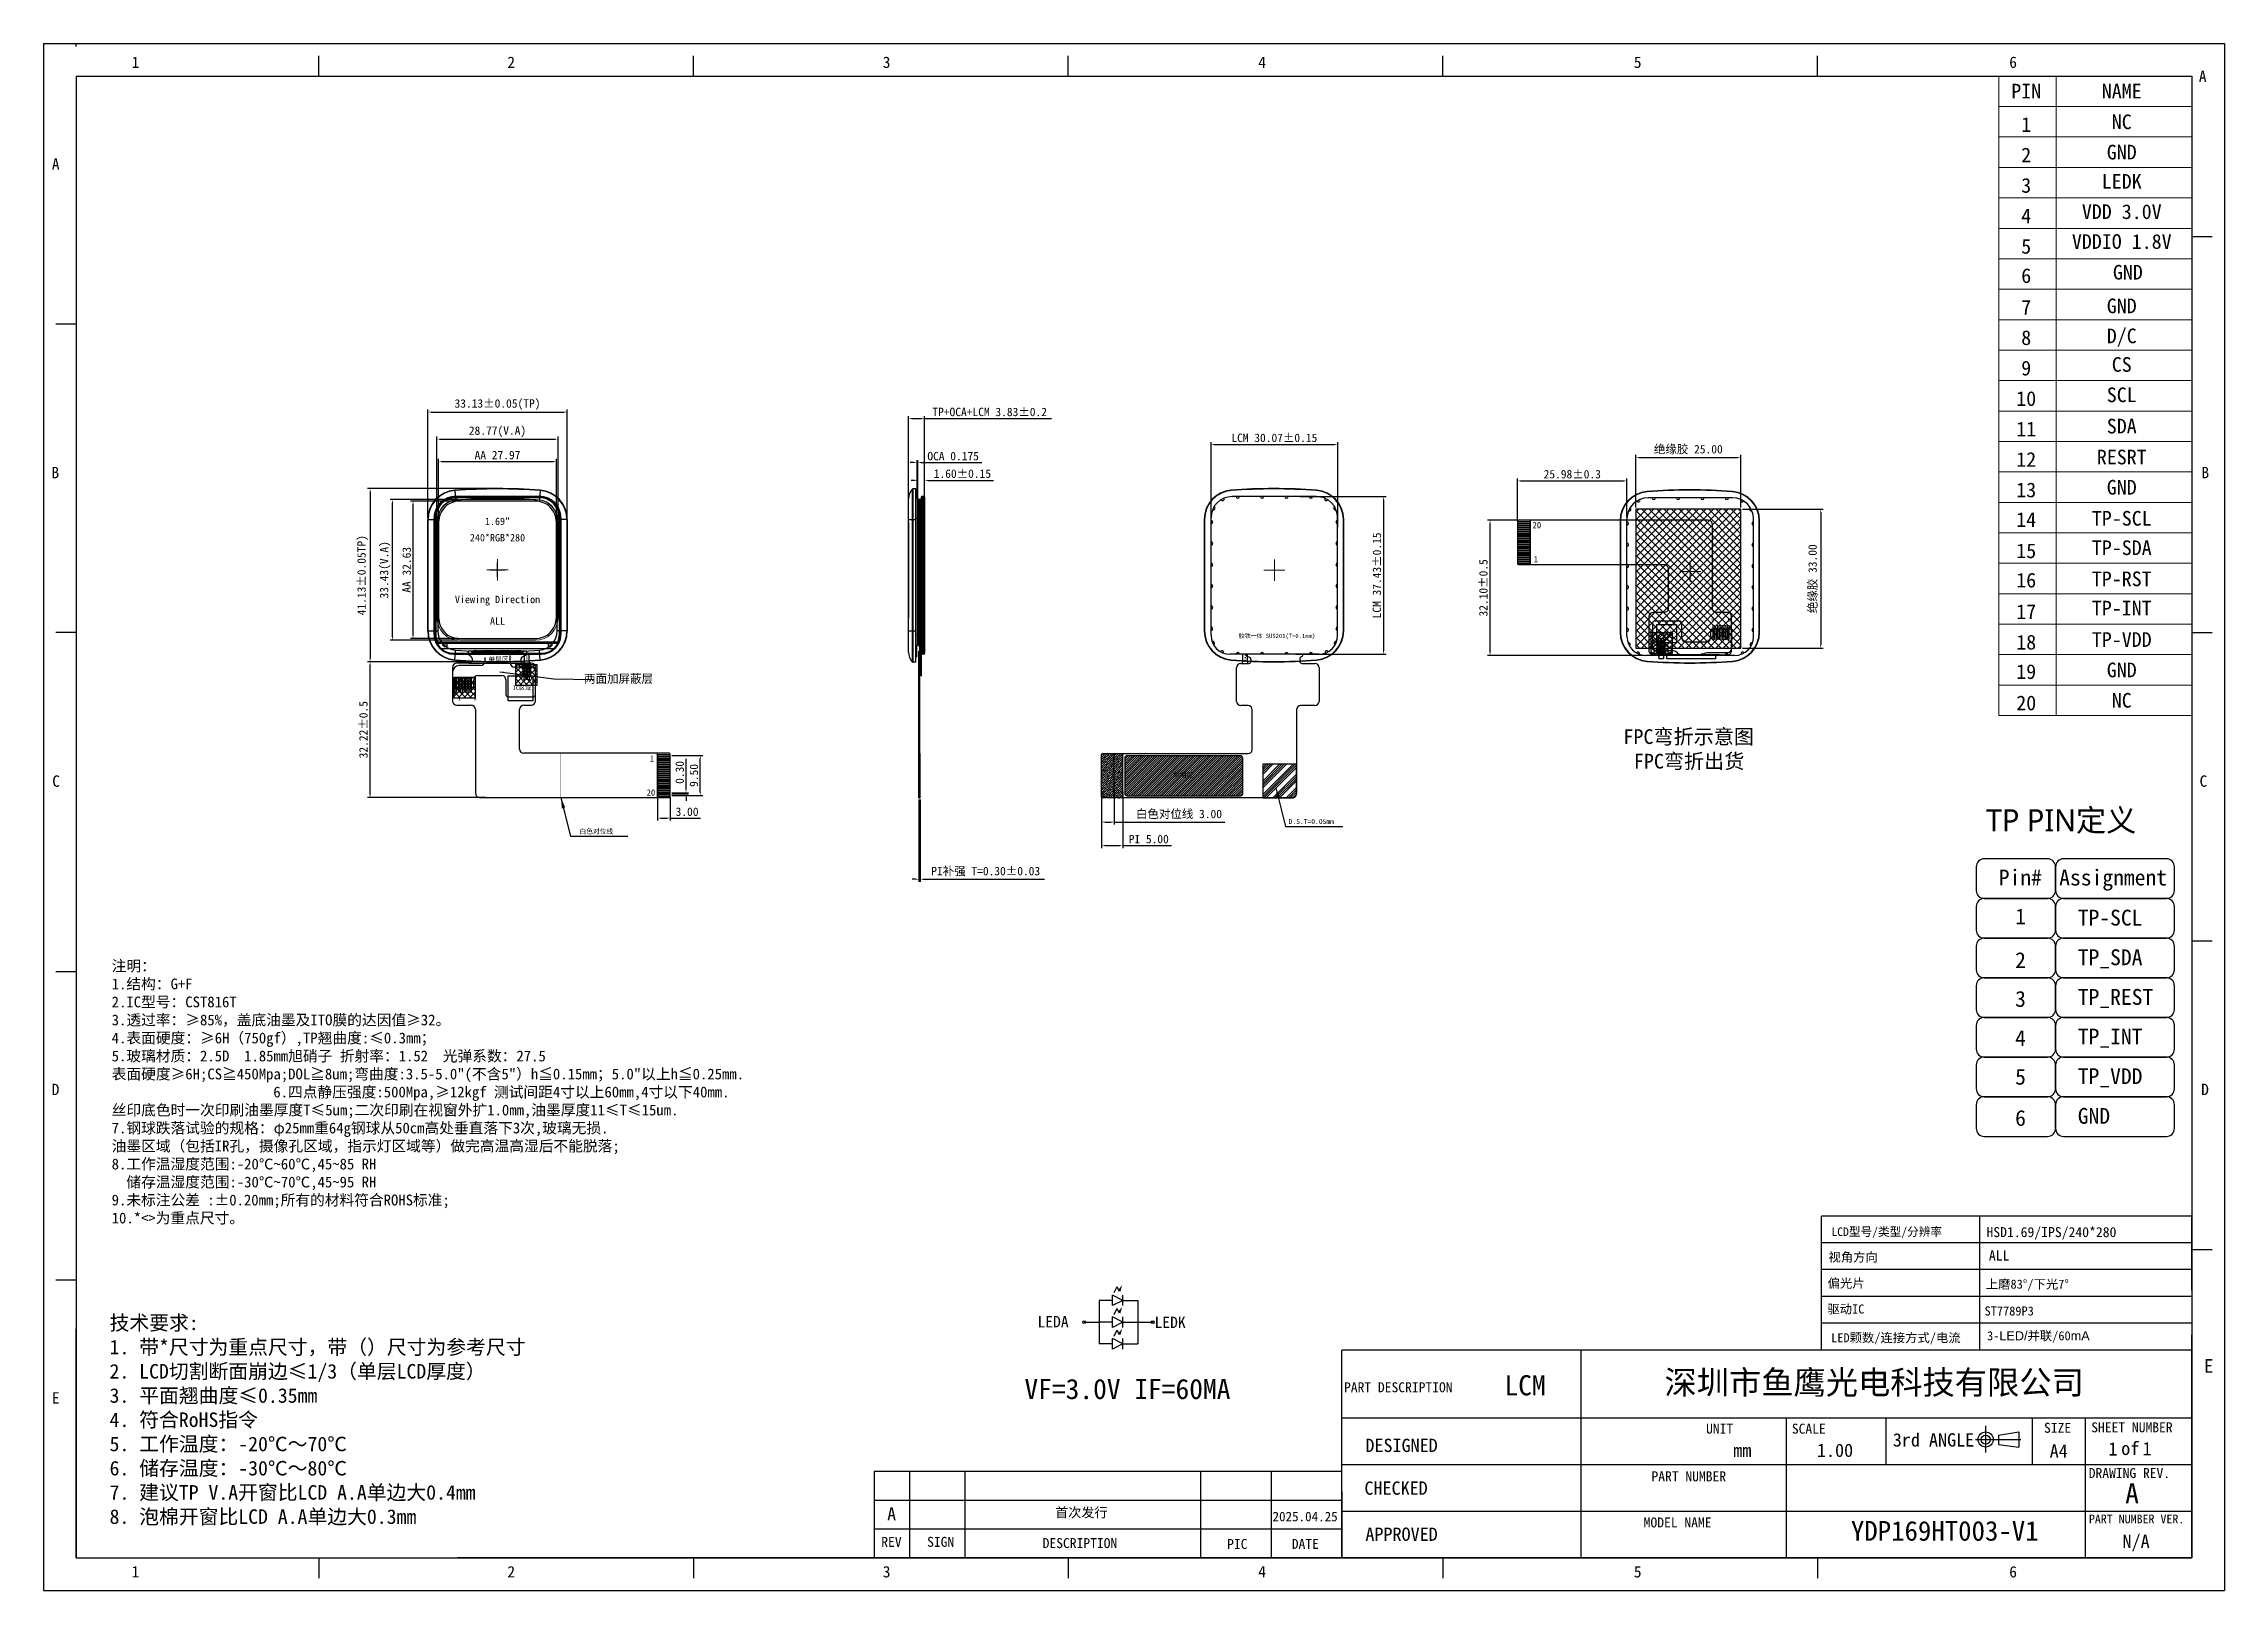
# Model space of a CAD drawing. Extents: x 1414 to 1932, y -8378 to -8010.
import ezdxf
from ezdxf.enums import TextEntityAlignment as Align

# ---------------------------------------------------------------- set-up
doc = ezdxf.new("R2010")
doc.units = 0
doc.header["$LTSCALE"] = 10
doc.header["$MEASUREMENT"] = 0
doc.linetypes.add('C_SOLID_M', pattern=[0])
doc.layers.get('0').update_dxf_attribs({"linetype": 'CONTINUOUS'})
doc.layers.get('Defpoints').update_dxf_attribs({"linetype": 'CONTINUOUS'})
for name, color, linetype in [('02___PRT_ALL_AXES', 7, 'CONTINUOUS'), ('5EB4AF8C-DAD5-4E12-239B-2F7F86AF0EE6', 7, 'CONTINUOUS'), ('AUDIT_I_181013161717-0', 7, 'CONTINUOUS'), ('BZ', 210, 'CONTINUOUS'), ('dim', 4, 'CONTINUOUS'), ('FPC', 1, 'CONTINUOUS'), ('FPC-O正面白油层', 7, 'CONTINUOUS'), ('Housing', 7, 'CONTINUOUS'), ('主屏下扩散', 76, 'CONTINUOUS'), ('主屏增光', 4, 'C_SOLID_M'), ('标注', 3, 'CONTINUOUS'), ('标注层', 3, 'CONTINUOUS')]:
    doc.layers.add(name, color=color, linetype=linetype)
for name, color, linetype, lineweight in [('BLU', 2, 'CONTINUOUS', 5), ('LCD', 4, 'CONTINUOUS', 18), ('lens', 3, 'CONTINUOUS', 13), ('T-DST双面胶', 221, 'CONTINUOUS', 18), ('T-REFLECT', 63, 'CONTINUOUS', 18), ('T-SHADING黑白双面胶', 5, 'CONTINUOUS', 18), ('图层 1', 7, 'CONTINUOUS', 18), ('图框', 7, 'CONTINUOUS', 25), ('标 注', 3, 'CONTINUOUS', 18)]:
    doc.layers.add(name, color=color, linetype=linetype, lineweight=lineweight)
doc.styles.add('Arial', font='simhei.ttf')
doc.styles.add('STYLE2', font='')
doc.styles.add('Times New Roman', font='arial.ttf')
doc.styles.add('宋', font='SimSun.ttf', dxfattribs={"height": 2})
doc.styles.add('宋体', font='SimSun.ttf')
doc.styles.add('黑体', font='simhei.ttf')
doc.styles.get('STYLE2').set_extended_font_data('DFKai-SB')
doc.dimstyles.new('ISO-25', dxfattribs={"dimtxt": 2.5, "dimasz": 2.5, "dimexe": 1.25, "dimexo": 0.625, "dimtad": 1, "dimdsep": 46, "dimtxsty": 'Standard', "dimcen": 2.5, "dimadec": 0, "dimazin": 0, "dimtfac": 1, "dimtmove": 0, "dimatfit": 3, "dimfxl": 1, "dimarcsym": 0})
doc.dimstyles.new('STANDARD$0', dxfattribs={"dimtxt": 2, "dimasz": 0.8, "dimexe": 0.6, "dimexo": 0.4, "dimgap": 0.5, "dimtad": 1, "dimzin": 0, "dimdsep": 46, "dimtxsty": '宋体', "dimcen": 0, "dimdle": 1.6, "dimclrd": 256, "dimclre": 256, "dimclrt": 256, "dimadec": 0, "dimazin": 0, "dimtfac": 1, "dimtofl": 0, "dimtmove": 0, "dimatfit": 3, "dimfxl": 1, "dimtolj": 1, "dimarcsym": 1})
doc.dimstyles.new('副本 (2)Standard', dxfattribs={"dimscale": 2, "dimtxt": 1, "dimasz": 0.5, "dimexe": 0.5, "dimexo": 0.5, "dimgap": 0.3, "dimtad": 1, "dimzin": 0, "dimdsep": 46, "dimtxsty": 'Standard', "dimcen": 0, "dimclrd": 5, "dimclre": 5, "dimclrt": 256, "dimadec": 1, "dimazin": 0, "dimtol": 1, "dimtp": 0.05, "dimtm": 0.05, "dimtfac": 1, "dimtofl": 0, "dimtmove": 1, "dimatfit": 3, "dimfxl": 1, "dimtolj": 1, "dimtzin": 0, "dimarcsym": 0})
pattern_1 = [(45, (-75.43542, 370.87878), (-0.06735192, 0.06735192), [])]

msp = doc.modelspace()

# ---------------------------------------------------------------- texts
at = {"color": 4, "linetype": 'Continuous', "style": '宋体'}
for s, height, p in [('1', 2.698, (1434.675, -8016.063)), ('2', 2.698, (1523.884, -8016.064)), ('3', 2.698, (1613.04, -8016.055)), ('4', 2.698, (1702.207, -8016.086)), ('5', 2.698, (1791.395, -8016.056)), ('6', 2.698, (1880.548, -8016.04)), ('A', 2.698, (1925.573, -8019.392)), ('A', 2.698, (1415.72, -8040.215)), ('B', 2.698, (1415.628, -8113.472)), ('B', 2.698, (1926.18, -8113.472)), ('C', 2.698, (1415.807, -8186.717)), ('C', 2.698, (1925.743, -8186.717)), ('D', 2.698, (1415.674, -8259.927)), ('D', 2.698, (1926.133, -8259.927)), ('E', 3.238, (1926.825, -8325.844)), ('E', 2.698, (1415.721, -8333.17)), ('PART DESCRIPTION', 2.36782, (1722.579, -8330.474)), ('SIZE', 2.3678, (1888.812, -8340.101)), ('SHEET NUMBER', 2.36782, (1900.02, -8339.985)), ('UNIT', 2.3678, (1808.559, -8340.304)), ('SCALE', 2.3678, (1828.922, -8340.304)), ('3rd ANGLE', 3.1571, (1852.897, -8343.361)), ('PART NUMBER', 2.36782, (1795.585, -8351.622)), ('DRAWING REV.', 2.36782, (1899.423, -8350.84)), ('MODEL NAME', 2.3678, (1793.743, -8362.569)), ('PART NUMBER VER.', 2.08152, (1899.465, -8361.589)), ('1', 2.698, (1434.675, -8374.427)), ('2', 2.698, (1523.884, -8374.427)), ('3', 2.698, (1613.04, -8374.435)), ('4', 2.698, (1702.207, -8374.404)), ('5', 2.698, (1791.395, -8374.435)), ('6', 2.698, (1880.548, -8374.45))]:
    msp.add_text(s, height=height, dxfattribs=at).set_placement(p)
at = {"lineweight": 0, "style": '宋体'}
for s, height, p in [('PIN', 3.4818, (1884.582, -8021.557)), ('NAME', 3.4818, (1907.268, -8021.557)), ('NC', 3.4818, (1907.268, -8028.85)), ('1', 3.482, (1884.582, -8029.487)), ('2', 3.482, (1884.582, -8036.717)), ('GND', 3.4818, (1907.268, -8036.039)), ('3', 3.482, (1884.582, -8043.946)), ('LEDK', 3.4818, (1907.268, -8042.988)), ('4', 3.482, (1884.582, -8051.176)), ('VDD 3.0V', 3.4818, (1907.268, -8050.177)), ('5', 3.482, (1884.582, -8058.405)), ('VDDIO 1.8V', 3.4818, (1907.268, -8057.262)), ('GND', 3.4818, (1908.721, -8064.554)), ('6', 3.482, (1884.582, -8065.37)), ('7', 3.482, (1884.582, -8072.864)), ('GND', 3.4818, (1907.268, -8072.543)), ('8', 3.482, (1884.582, -8080.094)), ('D/C', 3.4818, (1907.268, -8079.676)), ('9', 3.482, (1884.582, -8087.323)), ('CS', 3.4818, (1907.268, -8086.455)), ('10', 3.4818, (1884.582, -8094.553)), ('SCL', 3.4818, (1907.268, -8093.659)), ('SDA', 3.4818, (1907.268, -8101.09)), ('11', 3.4818, (1884.582, -8101.782)), ('12', 3.4818, (1884.582, -8109.012)), ('RESRT', 3.4818, (1907.268, -8108.434)), ('13', 3.4818, (1884.582, -8116.241)), ('GND', 3.4818, (1907.268, -8115.604)), ('14', 3.4818, (1884.582, -8123.288)), ('15', 3.4818, (1884.582, -8130.7)), ('16', 3.4818, (1884.582, -8137.66)), ('17', 3.4818, (1884.582, -8145.159)), ('18', 3.4818, (1884.582, -8152.389)), ('19', 3.4818, (1884.582, -8159.385)), ('20', 3.4818, (1884.582, -8166.807)), ('NC', 3.4818, (1907.268, -8166.194))]:
    msp.add_text(s, height=height, dxfattribs=at).set_placement(p, align=Align.MIDDLE_CENTER)
at = {"color": 4, "lineweight": 0, "style": '宋体'}
for s, p in [('TP-SCL', (1907.268, -8122.978)), ('TP-SDA', (1907.268, -8129.968)), ('TP-RST', (1907.268, -8137.356)), ('TP-INT', (1907.268, -8144.305)), ('TP-VDD', (1907.268, -8151.768)), ('GND', (1907.268, -8158.982))]:
    msp.add_text(s, height=3.4818, dxfattribs=at).set_placement(p, align=Align.MIDDLE_CENTER)
at = {"color": 3, "linetype": 'Continuous', "style": '宋体'}
for s, height, p in [('单层区', 1.1456, (1521.786, -8157.03)), ('单层区', 1.1456, (1684.404, -8184.493)), ('白色对位线', 1.1456, (1545.01, -8197.879)), ('D.S.T=0.05mm', 1.14565, (1714.808, -8195.544))]:
    msp.add_text(s, height=height, dxfattribs=at).set_placement(p, align=Align.CENTER)
at = {"color": 0, "linetype": 'Continuous', "style": '宋体'}
for s, height, rotation, p in [('LCD型号/类型/分辨率', 2.02995, 359.99988, (1851.457, -8293.385)), ('视角方向', 2.1481, 359.99988, (1843.475, -8299.464)), ('偏光片', 2.1481, 0.00012, (1841.819, -8305.665)), ('驱动IC', 2.1481, 0.00012, (1841.76, -8311.781)), ('LED颗数/连接方式/电流', 2.14809, 0.00012, (1853.632, -8318.605))]:
    msp.add_text(s, height=height, rotation=rotation, dxfattribs=at).set_placement(p, align=Align.CENTER)
at = {"color": 1, "linetype": 'Continuous', "style": '宋体'}
for s, height, p in [('VF=3.0V IF=60MA', 4.79484, (1671.146, -8332.088)), ('LCM ', 4.7948, (1767.201, -8331.211)), ('A', 4.795, (1909.718, -8356.861)), ('A', 3.069, (1615.139, -8360.874))]:
    msp.add_text(s, height=height, dxfattribs=at).set_placement(p, align=Align.CENTER)
at = {"color": 4, "linetype": 'Continuous', "style": '宋体'}
for s, height, p in [('DESIGNED', 3.1571, (1736.242, -8344.66)), ('1.00', 3.1571, (1839.182, -8345.829)), ('A4', 3.1571, (1892.308, -8346.02)), ('1', 3.157, (1905.167, -8345.498)), ('of', 3.1571, (1909.29, -8345.374)), ('1', 3.157, (1913.276, -8345.438)), ('mm', 3.1571, (1817.162, -8345.829)), ('CHECKED', 3.1571, (1734.935, -8354.805)), ('APPROVED', 3.1571, (1736.242, -8365.753)), ('REV', 2.3678, (1615.099, -8367.173)), ('SIGN', 2.3678, (1626.793, -8367.173)), ('DESCRIPTION', 2.36782, (1659.866, -8367.472)), ('DATE', 2.3678, (1713.389, -8367.648)), ('N/A', 3.1571, (1910.68, -8367.449))]:
    msp.add_text(s, height=height, dxfattribs=at).set_placement(p, align=Align.CENTER)
msp.add_text('PIC', height=2.3678, rotation=0.26479, dxfattribs=at).set_placement((1697.238, -8367.685), align=Align.CENTER)
at = {"color": 30, "true_color": 0xff7f00, "style": '宋体'}
for s, insert, char_height, attachment_point in [('{\\C1;20}', (1769.393, -8125.385), 1.5, 9), ('{\\C1;1}', (1768.647, -8133.465), 1.5, 9), ('{\\C256;\\c16777215;6}', (1810.547, -8147.501), 1, 9), ('{\\C256;\\c16777215;1}', (1814.237, -8147.501), 1, 9), ('{\\C256;\\c16777215;1}', (1512.12, -8165.224), 1, 1), ('{\\C256;\\c16777215;6}', (1515.81, -8165.224), 1, 1), ('{\\C1;1}', (1557.709, -8179.26), 1.5, 1), ('{\\C1;20}', (1556.964, -8187.34), 1.5, 1)]:
    msp.add_mtext_dynamic_manual_height_columns(s, width=2.99507, gutter_width=12.5, heights=[0], dxfattribs=dict(at, insert=insert, char_height=char_height, attachment_point=attachment_point))
for s, insert, char_height, width, attachment_point in [('{\\fSimSun|b0|i0|c134|p2;元器件}', (1801.189, -8150.88), 1, 4.57859, 9), ('{\\fSimSun|b0|i0|c134|p2;1}', (1511.559, -8161.921), 0.5, 0.45968, 3), ('{\\fSimSun|b0|i0|c134|p2;6}', (1515.38, -8162.009), 0.5, 0.45968, 3), ('{\\fSimSun|b0|i0|c134|p2;IC区域}', (1525.143, -8162.704), 1, 4.26041, 1)]:
    msp.add_mtext(s, dxfattribs=dict(insert=insert, char_height=char_height, width=width, attachment_point=attachment_point))
at = {"color": 30, "insert": (1782.42, -8173.06), "char_height": 3.5, "attachment_point": 1, "style": '宋体'}
msp.add_mtext_dynamic_manual_height_columns('\\pi6.49887;{\\C3;FPC弯折示意图\\P\\pi8.98211;FPC\\C1;弯折\\C3;出货}', width=44.98657, gutter_width=12.5, heights=[0], dxfattribs=at)
at = {"color": 0, "insert": (1875.033, -8192.04), "char_height": 5.25, "width": 42.14685, "attachment_point": 1, "style": 'Arial'}
msp.add_mtext('{\\fMicrosoft YaHei|b0|i0|c134|p34;\\C4;TP PIN定义}', dxfattribs=at)
at = {"color": 4, "char_height": 3.76474, "attachment_point": 1, "style": '宋体'}
for s, insert, width in [('{\\fSimHei|b0|i0|c0|p49;Pin#}', (1878.054, -8206.384), 7.04378), ('{\\fSimHei|b0|i0|c0|p49;Assignment}', (1892.411, -8206.384), 7.04378), ('{\\fSimHei|b0|i0|c134|p49;1}', (1881.946, -8215.627), 7.04378), ('{\\fSimHei|b0|i0|c134|p49;TP-SCL}', (1896.823, -8215.906), 17.49728), ('{\\fSimHei|b0|i0|c134|p49;2}', (1881.946, -8226.002), 7.04378), ('{\\fSimHei|b0|i0|c134|p49;TP_SDA}', (1896.823, -8225.318), 17.49728), ('{\\fSimHei|b0|i0|c134|p49;3}', (1881.946, -8235.196), 7.04378), ('{\\fSimHei|b0|i0|c134|p49;TP_REST}', (1896.823, -8234.73), 17.49728), ('{\\fSimHei|b0|i0|c134|p49;TP_INT}', (1896.823, -8244.142), 17.49728), ('{\\fSimHei|b0|i0|c134|p49;4}', (1881.946, -8244.489), 7.04378), ('{\\fSimHei|b0|i0|c134|p49;5}', (1881.946, -8253.684), 7.04378), ('{\\fSimHei|b0|i0|c134|p49;TP_VDD}', (1896.823, -8253.554), 17.49728), ('{\\fSimHei|b0|i0|c134|p49;6}', (1881.946, -8263.469), 7.04378), ('{\\fSimHei|b0|i0|c134|p49;GND}', (1896.823, -8262.965), 17.49728)]:
    msp.add_mtext(s, dxfattribs=dict(at, insert=insert, width=width))
at = {"color": 1, "attachment_point": 1, "style": '宋体'}
for s, insert, char_height, width in [('ALL', (1875.715, -8296.816), 2.3882, 74.78635), ('3-{\\fArial|b0|i0|c0|p32;LED/}并联/60{\\fArial|b0|i0|c0|p32;mA}', (1875.291, -8315.989), 2.14938, 27.37334)]:
    msp.add_mtext(s, dxfattribs=dict(at, insert=insert, char_height=char_height, width=width))
at = {"color": 2, "attachment_point": 1}
for s, insert, char_height, width, style in [('{\\fSimSun|b1|i0|c134|p34;\\C4;深圳市鱼鹰光电科技有限公司}', (1798.673, -8325.33), 5.616, 110.47414, '黑体'), ('{\\fSimSun|b0|i0|c134|p2;\\W6.94785;  }{\\C1;首次发行}', (1632.506, -8357.885), 2.27343, 56.06413, '宋体'), ('{\\C1;2025.04.25}', (1705.603, -8358.844), 2.27343, 16.73263, '宋'), ('\\pi14.13594;{\\C1;YDP169HT003-V1}', (1828.813, -8361.038), 4.68, 60.69787, '宋体')]:
    msp.add_mtext(s, dxfattribs=dict(at, insert=insert, char_height=char_height, width=width, style=style))
at = {"color": 1, "style": '宋体'}
for tag, p, height in [('HSD1.69/IPS/240*280', (1875.135, -8293.641), 2.388), ('上磨83°/下光7°', (1874.982, -8305.878), 2.149), ('ST7789P3', (1874.691, -8312.252), 2.149)]:
    msp.add_attdef(tag, p, '', height=height, dxfattribs=at)
at = {"layer": 'dim', "insert": (1429.925, -8227.97), "char_height": 2.565, "width": 165.66545, "attachment_point": 1, "style": 'Times New Roman'}
msp.add_mtext('{\\fSimSun|b0|i0|c134|p2;\\C4;注明：\\P1.结构：G+F   \\P2.IC型号：CST816T\\P3.透过率：\\C1;≥8\\fSimSun|b0|i0|c0|p2;5\\fSimSun|b0|i0|c134|p2;%，盖底油墨及ITO膜的达因值≥32。\\C4;\\P4\\fSimSun|b0|i0|c0|p2;.\\fSimSun|b0|i0|c134|p2;表面硬度：\\C1;≥6H（750gf）,TP翘曲度:≤0.3mm；\\C4;\\P5.玻璃材质：\\C1;2.5D  1.85mm旭硝子 折射率：1.52  光弹系数：27.5\\P表面硬度\\fSimSun|b0|i0|c0|p2;≥\\fSimSun|b0|i0|c134|p2;6\\fSimSun|b0|i0|c0|p2;H\\fSimSun|b0|i0|c134|p2;;CS≧450Mpa;DOL≧8um\\C4;;弯曲度:\\C1;3.5-5.0"(不含5"）\\fSimSun|b0|i0|c0|p2;h≦0.\\fSimSun|b0|i0|c134|p2;15\\fSimSun|b0|i0|c0|p2;mm\\fSimSun|b0|i0|c134|p2;；5.0"以上\\fSimSun|b0|i0|c0|p2;h≦0.\\fSimSun|b0|i0|c134|p2;25\\fSimSun|b0|i0|c0|p2;mm\\fSimSun|b0|i0|c134|p2;. \\C4;                               6.\\C256;四点静压\\C4;强度:\\C1;500Mpa,≥12kgf \\C4;测试间距4寸以上60mm,4寸以下40mm. \\fSimSun|b0|i0|c0|p2;\\P\\fSimSun|b0|i0|c134|p2;丝印底色时一次印刷油墨厚度\\fSimSun|b0|i0|c0|p2;T≤5um;\\fSimSun|b0|i0|c134|p2;二次印刷在视窗外扩1\\fSimSun|b0|i0|c0|p2;.0mm,\\fSimSun|b0|i0|c134|p2;油墨厚度\\C1;11\\fSimSun|b0|i0|c0|p2;≤T≤1\\fSimSun|b0|i0|c134|p2;5\\fSimSun|b0|i0|c0|p2;um\\fSimSun|b0|i0|c134|p2;\\C4;.\\P\\H0.9996x;7.钢球跌落试验的规格：\\fSimSun|b0|i0|c0|p2;\\C1;φ25mm\\fSimSun|b0|i0|c134|p2;重\\fSimSun|b0|i0|c0|p2;64g\\fSimSun|b0|i0|c134|p2;钢球从50\\fSimSun|b0|i0|c0|p2;cm\\fSimSun|b0|i0|c134|p2;高处垂直落下3次\\fSimSun|b0|i0|c0|p2;,\\fSimSun|b0|i0|c134|p2;玻璃无损\\C4;.\\fSimSun|b0|i0|c238|p2;\\P\\fSimSun|b0|i0|c134|p2;\\C256;油墨区域（包括IR孔，摄像孔区域，指示灯区域等）做完高温高湿后不能脱落;\\P\\C4;8.工作温湿度范围:-20℃~60℃,45~85 RH\\P\\fSimSun|b0|i0|c238|p2;  \\fSimSun|b0|i0|c134|p2;储存温湿度范围:-30℃~70℃,45~95\\fSimSun|b0|i0|c204|p2; \\fSimSun|b0|i0|c134|p2;RH\\H0.9996x;\\C1;\\P\\H0.9996x;\\C4;9\\fSimSun|b0|i0|c0|p2;.\\fSimSun|b0|i0|c134|p2;未标注公差 :±0.20\\fSimSun|b0|i0|c0|p2;mm;\\fSimSun|b0|i0|c134|p2;所有的材料符合ROHS标准\\fSimSun|b0|i0|c0|p2;;\\fSimSun|b0|i0|c134|p2;\\P10\\fSimSun|b0|i0|c0|p2;.\\fSimSun|b0|i0|c134|p2;\\C2;*\\C1;<>\\C4;为重点尺寸。}', dxfattribs=at)
at = {"layer": 'dim', "lineweight": 0, "insert": (1429.424, -8312.268), "char_height": 3.44963, "width": 148.61742, "attachment_point": 1, "style": '宋体'}
msp.add_mtext('{\\C0;技术要求:\\P1. 带*尺寸为重点尺寸，带（）尺寸为参考尺寸\\P2. LCD切割断面崩边≤1/3（单层LCD厚度）\\P3. 平面翘曲度≤0.35mm\\P4. 符合RoHS指令\\P5. 工作温度：-20℃～70℃ \\P6. 储存温度：-30℃～80℃\\P7. 建议TP V.A开窗比LCD A.A单边大0.4mm\\P8. 泡棉开窗比LCD A.A单边大0.3mm}', dxfattribs=at)
at = {"layer": 'FPC', "color": 2, "insert": (1542.105, -8160.062), "char_height": 2, "width": 25.36362, "attachment_point": 1}
msp.add_mtext('{\\fNSimSun|b0|i0|c134|p49;两面加屏蔽层}', dxfattribs=at)
at = {"layer": 'FPC-O正面白油层', "color": 1, "style": '宋体'}
for p in [(1528.305, -8155.469), (1698.888, -8155.549)]:
    msp.add_text('LH01A', height=0.4, rotation=270, dxfattribs=at).set_placement(p)
at = {"layer": 'FPC-O正面白油层', "style": '宋体'}
for s, p in [('K', (1797.313, -8154.899)), ('A', (1798.123, -8154.984)), ('A', (1527.95, -8158.138)), ('K', (1528.751, -8158.215))]:
    msp.add_text(s, height=0.407, dxfattribs=at).set_placement(p)
at = {"layer": '图框', "color": 3, "style": 'STYLE2'}
for s, p in [('LEDA', (1649.79, -8315.076)), ('LEDK', (1677.581, -8315.229))]:
    msp.add_text(s, height=2.7155, dxfattribs=at).set_placement(p)

# ---------------------------------------------------------------- blocks, each defined once
blk = doc.blocks.new('rgerhre')
at = {"layer": '标注', "color": 6}
for p, q in [((524.66, -174.79), (524.66, -208.92)), ((524.66, -174.79), (524.81, -174.79)), ((525.46, -174.79), (525.31, -174.79)), ((525.46, -174.79), (525.46, -208.92)), ((524.66, -208.92), (524.81, -208.92)), ((525.46, -208.92), (525.31, -208.92))]:
    blk.add_line(p, q, dxfattribs=at)
at = {"layer": '标注', "color": 4}
for p, q in [((524.81, -174.59), (524.81, -209.42)), ((524.81, -174.59), (525.31, -174.59)), ((525.06, -174.59), (525.06, -211.72)), ((525.31, -174.59), (525.31, -211.72)), ((524.81, -209.42), (525.06, -209.42))]:
    blk.add_line(p, q, dxfattribs=at)
at = {"layer": '标注'}
blk.add_line((525.06, -211.72), (525.31, -211.72), dxfattribs=at)
blk = doc.blocks.new('A$C40184A0D')
at = {"color": 4}
for p, q in [((-0.23, 0.36), (0.2, 0.36)), ((-0.23, 0.36), (-0.23, -0.34)), ((-0.23, 0.36), (0.2, -0.34)), ((-0.23, -0.34), (0.2, 0.36)), ((-0.23, -0.34), (0.2, -0.34)), ((-0.13, -0.64), (-0.23, -0.34)), ((-0.13, -0.64), (0.1, -0.64)), ((0.1, -0.64), (0.2, -0.34))]:
    blk.add_line(p, q, dxfattribs=at)
at = {"layer": '标注层', "color": 4}
blk.add_line((0.2, 0.36), (0.2, -0.34), dxfattribs=at)
blk = doc.blocks.new('zw$F88C')
at = {"layer": 'Housing'}
h = blk.add_hatch(dxfattribs=at)
h.set_pattern_fill('ANSI31', color=2, scale=0.03, style=0)
h.set_pattern_definition(pattern_1)
h.paths.add_polyline_path([(0.58, -0.1, -0.414214), (0.63, -0.15), (0.63, -0.5), (0, -0.5), (0, 0), (0.15, 0), (0.58, 0, -0.414214), (0.73, -0.15, 0.414214), (0.58, 0), (0.15, 0), (0.15, -0.1)])
h = blk.add_hatch(dxfattribs=at)
h.set_pattern_fill('ANSI31', color=2, scale=0.03, style=0)
h.set_pattern_definition(pattern_1)
h.paths.add_polyline_path([(0.58, -37.33, 0.414214), (0.63, -37.28), (0.63, -36.83), (0.11, -36.83), (0.11, -37.43), (0.26, -37.43), (0.26, -37.33)])
at = {"color": 1}
for p, q in [((0.55, -0.55), (0.23, -0.55)), ((0.23, -0.55), (0.23, -34.78)), ((0.55, -35.78), (0.55, -0.55)), ((0.23, -34.78), (0.14, -35.78)), ((0.14, -35.78), (0.55, -35.78))]:
    blk.add_line(p, q, dxfattribs=at)
blk.add_line((0.14, -35.78), (-0.08, -35.78))
at = {"layer": 'AUDIT_I_181013161717-0', "color": 5}
for p, q in [((0, -0.08), (-0.07, -0.08)), ((-0.07, -0.08), (-0.07, -34.78)), ((-0.07, -34.78), (-0.14, -35.78)), ((-0.14, -35.78), (-0.14, -37.35)), ((-0.08, -37.35), (-0.14, -37.35))]:
    blk.add_line(p, q, dxfattribs=at)
at = {"layer": 'BZ'}
for p, q in [((0.58, 0), (0.15, 0)), ((0.15, 0), (0.15, -0.1)), ((0.58, -0.1), (0.15, -0.1)), ((0.63, -0.15), (0.63, -37.28)), ((0.73, -0.15), (0.73, -37.28)), ((0.58, -37.33), (0.26, -37.33)), ((0.26, -37.43), (0.26, -37.33)), ((0.58, -37.43), (0.26, -37.43))]:
    blk.add_line(p, q, dxfattribs=at)
for centre, radius, start, end in [((0.58, -0.15), 0.15, 0, 90), ((0.58, -0.15), 0.05, 0, 90), ((0.58, -37.28), 0.05, 270, 0), ((0.58, -37.28), 0.15, 270, 0)]:
    blk.add_arc(centre, radius, start, end, dxfattribs=at)
at = {"layer": 'dim', "color": 0, "ltscale": 3}
blk.add_line((0, -0.5), (0.63, -0.5), dxfattribs=at)
at = {"layer": 'FPC'}
for p, q in [((0.03, -34.77), (-0.08, -35.77)), ((0.15, -34.78), (0.04, -35.78)), ((0.04, -42.58), (0.04, -35.78))]:
    blk.add_line(p, q, dxfattribs=at)
at = {"layer": 'FPC', "linetype": 'Continuous'}
for p, q in [((0.03, -34.63), (0.03, -34.77)), ((0.15, -34.63), (0.03, -34.63)), ((0.15, -34.63), (0.15, -34.78)), ((-0.08, -42.58), (-0.08, -37.43)), ((-0.08, -42.58), (0.04, -42.58))]:
    blk.add_line(p, q, dxfattribs=at)
at = {"layer": 'Housing'}
for p, q in [((0, 0), (0, -34.78)), ((0.15, 0), (0, 0)), ((0, -34.78), (-0.08, -35.78)), ((-0.08, -35.78), (-0.08, -37.43)), ((0.11, -37.43), (0.11, -35.78)), ((0.26, -37.43), (-0.08, -37.43)), ((0.63, -36.83), (0.11, -36.83))]:
    blk.add_line(p, q, dxfattribs=at)
at = {"layer": 'T-DST双面胶', "linetype": 'ByBlock', "lineweight": -3}
for p, q in [((0.23, -34.73), (0.15, -34.73)), ((0.15, -34.73), (0.15, -34.78)), ((0.11, -36.83), (0.04, -36.83)), ((0.04, -37.33), (0.11, -37.33))]:
    blk.add_line(p, q, dxfattribs=at)
at = {"layer": 'T-REFLECT'}
for p, q in [((0.55, -0.6), (0.55, -36.63)), ((0.63, -0.6), (0.55, -0.6)), ((0.63, -0.6), (0.63, -36.63)), ((0.63, -36.63), (0.55, -36.63))]:
    blk.add_line(p, q, dxfattribs=at)
at = {"layer": 'T-SHADING黑白双面胶', "color": 4, "ltscale": 0.2}
for p, q in [((-0.15, -35.43), (-0.17, -35.78)), ((-0.17, -35.78), (-0.17, -37.35)), ((-0.15, -35.43), (-0.12, -35.43)), ((-0.14, -37.35), (-0.17, -37.35))]:
    blk.add_line(p, q, dxfattribs=at)
at = {"layer": '主屏下扩散'}
for p, q in [((0.23, -0.55), (0.18, -0.55)), ((0.18, -0.55), (0.18, -34.38)), ((0.23, -0.55), (0.23, -34.4)), ((0.18, -34.38), (0, -34.61)), ((0.23, -34.4), (0.03, -34.63))]:
    blk.add_line(p, q, dxfattribs=at)
at = {"layer": '主屏增光'}
for p, q in [((0.03, -0.55), (0.03, -34.38)), ((0.11, -0.55), (0.03, -0.55)), ((0.11, -0.55), (0.11, -34.38)), ((0.18, -0.55), (0.11, -0.55)), ((0.03, -34.38), (0.11, -34.38)), ((0.11, -34.38), (0.18, -34.38))]:
    blk.add_line(p, q, dxfattribs=at)
blk.add_blockref('A$C40184A0D', (0.35, -36.14))
blk = doc.blocks.new('zw$4E1D')
at = {"layer": 'BZ'}
for p, q in [((15.85, 0), (-4.22, 0)), ((-9.22, -32.93), (-9.22, -5)), ((20.85, -32.93), (20.85, -5)), ((16.35, -37.43), (-4.72, -37.43))]:
    blk.add_line(p, q, dxfattribs=at)
for centre, radius, start, end in [((-4.22, -5), 5, 90, 180), ((-8.67, -2.73), 0.4, 245.2902, 60.7053), ((-6.51, -0.56), 0.4, 209.6813, 25.0697), ((-2.87, 0), 0.4, 180, 0), ((2.92, 0), 0.4, 180, 0), ((8.71, 0), 0.4, 180, 0), ((14.5, 0), 0.4, 180, 0), ((15.85, -5), 5, 0, 90), ((18.15, -0.56), 0.4, 154.9303, 330.3187), ((20.31, -2.73), 0.4, 119.2947, 294.7098), ((-9.22, -6.06), 0.4, 270, 90), ((20.85, -6.06), 0.4, 90, 270), ((-9.22, -11.12), 0.4, 270, 90), ((20.85, -11.12), 0.4, 90, 270), ((-9.22, -16.18), 0.4, 270, 90), ((20.85, -16.18), 0.4, 90, 270), ((-9.22, -21.24), 0.4, 270, 90), ((20.85, -21.24), 0.4, 90, 270), ((-9.22, -26.3), 0.4, 270, 90), ((-9.22, -31.36), 0.4, 270, 90), ((20.85, -26.3), 0.4, 90, 270), ((20.85, -31.36), 0.4, 90, 270), ((-4.72, -32.93), 4.5, 180, 270), ((-8.8, -34.81), 0.4, 297.256, 112.1614), ((16.35, -32.93), 4.5, 270, 0), ((20.44, -34.81), 0.4, 67.8386, 242.744), ((-6.63, -37), 0.4, 337.3242, 152.2296), ((-2.87, -37.43), 0.4, 0, 180), ((2.92, -37.43), 0.4, 0, 180), ((8.71, -37.43), 0.4, 0, 180), ((14.5, -37.43), 0.4, 0, 180), ((18.27, -37), 0.4, 27.7704, 202.6758)]:
    blk.add_arc(centre, radius, start, end, dxfattribs=at)
at = {"color": 1, "style": '宋体'}
blk.add_text('胶铁一体 SUS201(T=0.1mm)', height=1, dxfattribs=at).set_placement((-2.6, -33.57))
blk = doc.blocks.new('*D29')
at = {"layer": 'Defpoints', "color": 0, "transparency": 16777216}
for p in [(1622.95, -8113.97), (1621.35, -8118.62), (1622.95, -8118.62)]:
    blk.add_point(p, dxfattribs=at)
at = {"layer": 'FPC', "color": 3, "linetype": 'Continuous', "lineweight": -2, "transparency": 16777216}
for p, q in [((1620.55, -8113.97), (1619.75, -8113.97)), ((1621.35, -8118.22), (1621.35, -8113.37)), ((1622.95, -8118.22), (1622.95, -8113.37)), ((1623.75, -8113.97), (1639.35, -8113.97))]:
    blk.add_line(p, q, dxfattribs=at)
at = {"layer": 'FPC', "color": 3, "transparency": 16777216}
for points in [[(1620.55, -8113.84), (1620.55, -8114.1), (1621.35, -8113.97)], [(1623.75, -8113.84), (1623.75, -8114.1), (1622.95, -8113.97)]]:
    blk.add_solid(points, dxfattribs=at)
at = {"layer": 'FPC', "color": 3, "transparency": 16777216, "insert": (1631.95, -8112.39), "char_height": 2, "attachment_point": 5, "style": '宋体'}
blk.add_mtext('\\A1;1.60%%P0.15', dxfattribs=at)
blk = doc.blocks.new('*D24')
at = {"layer": 'Defpoints', "color": 0, "transparency": 16777216}
for p in [(1621.62, -8189.36), (1621.92, -8189.36), (1621.92, -8208.67)]:
    blk.add_point(p, dxfattribs=at)
at = {"layer": 'FPC', "color": 3, "linetype": 'Continuous', "lineweight": -2, "transparency": 16777216}
for p, q in [((1621.62, -8189.76), (1621.62, -8209.27)), ((1621.92, -8189.76), (1621.92, -8209.27)), ((1620.82, -8208.67), (1620.02, -8208.67)), ((1622.72, -8208.67), (1651.45, -8208.67))]:
    blk.add_line(p, q, dxfattribs=at)
at = {"layer": 'FPC', "color": 3, "transparency": 16777216}
for points in [[(1620.82, -8208.53), (1620.82, -8208.8), (1621.62, -8208.67)], [(1622.72, -8208.53), (1622.72, -8208.8), (1621.92, -8208.67)]]:
    blk.add_solid(points, dxfattribs=at)
at = {"layer": 'FPC', "color": 3, "transparency": 16777216, "insert": (1637.49, -8206.86), "char_height": 2, "attachment_point": 5, "style": '宋体'}
blk.add_mtext('\\A1;PI补强 T=0.30%%P0.03', dxfattribs=at)
blk = doc.blocks.new('*D25')
at = {"layer": 'Defpoints', "color": 0, "transparency": 16777216}
for p in [(1665.02, -8187.07), (1668.02, -8187.07), (1668.02, -8195.09)]:
    blk.add_point(p, dxfattribs=at)
at = {"layer": 'FPC', "color": 3, "linetype": 'Continuous', "lineweight": -2, "transparency": 16777216}
for p, q in [((1665.02, -8187.47), (1665.02, -8195.69)), ((1668.02, -8187.47), (1668.02, -8195.69)), ((1665.82, -8195.09), (1667.22, -8195.09)), ((1668.02, -8195.09), (1694.26, -8195.09))]:
    blk.add_line(p, q, dxfattribs=at)
at = {"layer": 'FPC', "color": 3, "transparency": 16777216}
for points in [[(1665.82, -8194.96), (1665.82, -8195.23), (1665.02, -8195.09)], [(1667.22, -8194.96), (1667.22, -8195.23), (1668.02, -8195.09)]]:
    blk.add_solid(points, dxfattribs=at)
at = {"layer": 'FPC', "color": 3, "transparency": 16777216, "insert": (1683.37, -8193.27), "char_height": 2, "attachment_point": 5, "style": '宋体'}
blk.add_mtext('\\A1;白色对位线 3.00', dxfattribs=at)
blk = doc.blocks.new('*D26')
at = {"layer": 'Defpoints', "color": 0, "transparency": 16777216}
for p in [(1665.02, -8187.41), (1670.02, -8187.42), (1670.02, -8200.66)]:
    blk.add_point(p, dxfattribs=at)
at = {"layer": 'FPC', "color": 3, "linetype": 'Continuous', "lineweight": -2, "transparency": 16777216}
for p, q in [((1665.02, -8187.81), (1665.02, -8201.26)), ((1670.02, -8187.82), (1670.02, -8201.26)), ((1665.82, -8200.66), (1669.22, -8200.66)), ((1670.02, -8200.66), (1681.61, -8200.66))]:
    blk.add_line(p, q, dxfattribs=at)
at = {"layer": 'FPC', "color": 3, "transparency": 16777216}
for points in [[(1665.82, -8200.53), (1665.82, -8200.79), (1665.02, -8200.66)], [(1669.22, -8200.53), (1669.22, -8200.79), (1670.02, -8200.66)]]:
    blk.add_solid(points, dxfattribs=at)
at = {"layer": 'FPC', "color": 3, "transparency": 16777216, "insert": (1676.21, -8199.15), "char_height": 2, "attachment_point": 5, "style": '宋体'}
blk.add_mtext('\\A1;PI 5.00', dxfattribs=at)
blk = doc.blocks.new('*U17')
at = {"color": 2}
blk.add_lwpolyline([(-1.5, -0.15), (1.5, -0.15), (1.5, 0.15), (-1.5, 0.15)], close=True, dxfattribs=at)
blk = doc.blocks.new('*U18')
at = {"color": 0, "linetype": 'ByBlock', "lineweight": -2, "transparency": 16777216}
for p in [(0, 9.5), (0, 9), (0, 8.5), (0, 8), (0, 7.5), (0, 7), (0, 6.5), (0, 6), (0, 5.5), (0, 5), (0, 4.5), (0, 4), (0, 3.5), (0, 3), (0, 2.5), (0, 2), (0, 1.5), (0, 1), (0, 0.5), (0, 0)]:
    blk.add_blockref('*U17', p, dxfattribs=at)
blk = doc.blocks.new('*D27')
at = {"layer": 'Defpoints', "color": 0, "transparency": 16777216}
for p in [(1757.26, -8123.45), (1775.12, -8123.45), (1794.27, -8155.55)]:
    blk.add_point(p, dxfattribs=at)
at = {"layer": 'FPC', "color": 3, "linetype": 'Continuous', "lineweight": -2, "transparency": 16777216}
for p, q in [((1774.72, -8123.45), (1756.66, -8123.45)), ((1757.26, -8154.75), (1757.26, -8124.25)), ((1793.87, -8155.55), (1756.66, -8155.55))]:
    blk.add_line(p, q, dxfattribs=at)
at = {"layer": 'FPC', "color": 3, "transparency": 16777216}
for points in [[(1757.13, -8124.25), (1757.4, -8124.25), (1757.26, -8123.45)], [(1757.13, -8154.75), (1757.4, -8154.75), (1757.26, -8155.55)]]:
    blk.add_solid(points, dxfattribs=at)
at = {"layer": 'FPC', "color": 3, "transparency": 16777216, "insert": (1755.68, -8139.5), "char_height": 2, "attachment_point": 5, "rotation": 90, "style": '宋体'}
blk.add_mtext('\\A1;32.10%%P0.5', dxfattribs=at)
blk = doc.blocks.new('*D28')
at = {"layer": 'Defpoints', "color": 0, "transparency": 16777216}
for p in [(1789.77, -8114.1), (1763.79, -8123.95), (1789.77, -8123.12)]:
    blk.add_point(p, dxfattribs=at)
at = {"layer": 'FPC', "color": 3, "linetype": 'Continuous', "lineweight": -2, "transparency": 16777216}
for p, q in [((1763.79, -8123.55), (1763.79, -8113.5)), ((1764.59, -8114.1), (1788.97, -8114.1)), ((1789.77, -8122.72), (1789.77, -8113.5))]:
    blk.add_line(p, q, dxfattribs=at)
at = {"layer": 'FPC', "color": 3, "transparency": 16777216}
for points in [[(1764.59, -8113.97), (1764.59, -8114.23), (1763.79, -8114.1)], [(1788.97, -8113.97), (1788.97, -8114.23), (1789.77, -8114.1)]]:
    blk.add_solid(points, dxfattribs=at)
at = {"layer": 'FPC', "color": 3, "transparency": 16777216, "insert": (1776.78, -8112.52), "char_height": 2, "attachment_point": 5, "style": '宋体'}
blk.add_mtext('\\A1;25.98%%P0.3', dxfattribs=at)
blk = doc.blocks.new('*D36')
at = {"layer": 'Defpoints', "color": 0, "transparency": 16777216}
for p in [(1621.35, -8109.74), (1621.18, -8118.74), (1621.35, -8118.74)]:
    blk.add_point(p, dxfattribs=at)
at = {"layer": 'FPC', "color": 3, "linetype": 'Continuous', "lineweight": -2, "transparency": 16777216}
for p, q in [((1620.38, -8109.74), (1619.58, -8109.74)), ((1621.18, -8118.34), (1621.18, -8109.14)), ((1621.35, -8118.34), (1621.35, -8109.14)), ((1622.15, -8109.74), (1636.55, -8109.74))]:
    blk.add_line(p, q, dxfattribs=at)
at = {"layer": 'FPC', "color": 3, "transparency": 16777216}
for points in [[(1620.38, -8109.61), (1620.38, -8109.87), (1621.18, -8109.74)], [(1622.15, -8109.61), (1622.15, -8109.87), (1621.35, -8109.74)]]:
    blk.add_solid(points, dxfattribs=at)
at = {"layer": 'FPC', "color": 3, "transparency": 16777216, "insert": (1629.75, -8108.23), "char_height": 2, "attachment_point": 5, "style": '宋体'}
blk.add_mtext('\\A1;OCA 0.175', dxfattribs=at)
blk = doc.blocks.new('*D38')
at = {"layer": 'Defpoints', "color": 0, "transparency": 16777216}
for p in [(1622.95, -8099.32), (1622.95, -8115.79), (1619.13, -8120.37)]:
    blk.add_point(p, dxfattribs=at)
at = {"layer": 'FPC', "color": 3, "linetype": 'Continuous', "lineweight": -2, "transparency": 16777216}
for p, q in [((1619.13, -8119.97), (1619.13, -8098.72)), ((1619.93, -8099.32), (1622.15, -8099.32)), ((1622.95, -8115.39), (1622.95, -8098.72)), ((1622.95, -8099.32), (1653.1, -8099.32))]:
    blk.add_line(p, q, dxfattribs=at)
at = {"layer": 'FPC', "color": 3, "transparency": 16777216}
for points in [[(1619.93, -8099.19), (1619.93, -8099.46), (1619.13, -8099.32)], [(1622.15, -8099.19), (1622.15, -8099.46), (1622.95, -8099.32)]]:
    blk.add_solid(points, dxfattribs=at)
at = {"layer": 'FPC', "color": 3, "transparency": 16777216, "insert": (1638.43, -8097.74), "char_height": 2, "attachment_point": 5, "style": '宋体'}
blk.add_mtext('\\A1;TP+OCA+LCM 3.83%%P0.2', dxfattribs=at)
blk = doc.blocks.new('*D39')
at = {"layer": 'Defpoints', "color": 0, "transparency": 16777216}
for p in [(1816.84, -8108.51), (1791.84, -8120.82), (1816.84, -8120.82)]:
    blk.add_point(p, dxfattribs=at)
at = {"layer": 'FPC', "color": 3, "linetype": 'Continuous', "lineweight": -2, "transparency": 16777216}
for p, q in [((1791.84, -8120.42), (1791.84, -8107.91)), ((1792.64, -8108.51), (1816.04, -8108.51)), ((1816.84, -8120.42), (1816.84, -8107.91))]:
    blk.add_line(p, q, dxfattribs=at)
at = {"layer": 'FPC', "color": 3, "transparency": 16777216}
for points in [[(1792.64, -8108.38), (1792.64, -8108.64), (1791.84, -8108.51)], [(1816.04, -8108.38), (1816.04, -8108.64), (1816.84, -8108.51)]]:
    blk.add_solid(points, dxfattribs=at)
at = {"layer": 'FPC', "color": 3, "transparency": 16777216, "insert": (1804.34, -8106.69), "char_height": 2, "attachment_point": 5, "style": '宋体'}
blk.add_mtext('\\A1;绝缘胶 25.00', dxfattribs=at)
blk = doc.blocks.new('*D40')
at = {"layer": 'Defpoints', "color": 0, "transparency": 16777216}
for p in [(1816.84, -8120.82), (1816.84, -8153.82), (1835.78, -8153.82)]:
    blk.add_point(p, dxfattribs=at)
at = {"layer": 'FPC', "color": 3, "linetype": 'Continuous', "lineweight": -2, "transparency": 16777216}
for p, q in [((1817.24, -8120.82), (1836.38, -8120.82)), ((1835.78, -8121.62), (1835.78, -8153.02)), ((1817.24, -8153.82), (1836.38, -8153.82))]:
    blk.add_line(p, q, dxfattribs=at)
at = {"layer": 'FPC', "color": 3, "transparency": 16777216}
for points in [[(1835.65, -8121.62), (1835.91, -8121.62), (1835.78, -8120.82)], [(1835.65, -8153.02), (1835.91, -8153.02), (1835.78, -8153.82)]]:
    blk.add_solid(points, dxfattribs=at)
at = {"layer": 'FPC', "color": 3, "transparency": 16777216, "insert": (1833.96, -8137.32), "char_height": 2, "attachment_point": 5, "rotation": 90, "style": '宋体'}
blk.add_mtext('\\A1;绝缘胶 33.00', dxfattribs=at)
blk = doc.blocks.new('THIRD-PROJ_BL0')
at = {"linetype": 'Continuous'}
blk.add_line((257.13, 38.11), (257.13, 34.11), dxfattribs=at)
at = {"color": 7, "linetype": 'Continuous'}
for p, q in [((259.04, 36.73), (262.11, 37.22)), ((259.04, 36.73), (259.04, 35.31)), ((262.11, 37.22), (262.11, 34.94)), ((255.59, 36.06), (262.41, 36.06)), ((259.04, 35.31), (262.11, 34.94))]:
    blk.add_line(p, q, dxfattribs=at)
for centre, radius in [((257.13, 36.08), 1.14), ((257.13, 36.06), 0.67)]:
    blk.add_circle(centre, radius, dxfattribs=at)
blk = doc.blocks.new('*D42')
at = {"layer": 'Defpoints', "color": 0, "transparency": 16777216}
for p in [(1721.07, -8105.47), (1691, -8125.51), (1721.07, -8125.51)]:
    blk.add_point(p, dxfattribs=at)
at = {"layer": 'FPC', "color": 3, "linetype": 'Continuous', "lineweight": -2, "transparency": 16777216}
for p, q in [((1691, -8125.11), (1691, -8104.87)), ((1691.8, -8105.47), (1720.27, -8105.47)), ((1721.07, -8125.11), (1721.07, -8104.87))]:
    blk.add_line(p, q, dxfattribs=at)
at = {"layer": 'FPC', "color": 3, "transparency": 16777216}
for points in [[(1691.8, -8105.33), (1691.8, -8105.6), (1691, -8105.47)], [(1720.27, -8105.33), (1720.27, -8105.6), (1721.07, -8105.47)]]:
    blk.add_solid(points, dxfattribs=at)
at = {"layer": 'FPC', "color": 3, "transparency": 16777216, "insert": (1706.03, -8103.89), "char_height": 2, "attachment_point": 5, "style": '宋体'}
blk.add_mtext('\\A1;LCM 30.07%%P0.15', dxfattribs=at)
blk = doc.blocks.new('*D43')
at = {"layer": 'Defpoints', "color": 0, "transparency": 16777216}
for p in [(1711.7, -8117.83), (1710.77, -8155.26), (1731.97, -8155.26)]:
    blk.add_point(p, dxfattribs=at)
at = {"layer": 'FPC', "color": 3, "linetype": 'Continuous', "lineweight": -2, "transparency": 16777216}
for p, q in [((1712.1, -8117.83), (1732.57, -8117.83)), ((1731.97, -8118.63), (1731.97, -8154.46)), ((1711.17, -8155.26), (1732.57, -8155.26))]:
    blk.add_line(p, q, dxfattribs=at)
at = {"layer": 'FPC', "color": 3, "transparency": 16777216}
for points in [[(1731.84, -8118.63), (1732.1, -8118.63), (1731.97, -8117.83)], [(1731.84, -8154.46), (1732.1, -8154.46), (1731.97, -8155.26)]]:
    blk.add_solid(points, dxfattribs=at)
at = {"layer": 'FPC', "color": 3, "transparency": 16777216, "insert": (1730.39, -8136.54), "char_height": 2, "attachment_point": 5, "rotation": 90, "style": '宋体'}
blk.add_mtext('\\A1;LCM 37.43%%P0.15', dxfattribs=at)
blk = doc.blocks.new('zw$5CE5')
at = {"color": 4}
for p, q in [((-1.75, 0), (1.75, 0)), ((0, -1.75), (0, 1.75))]:
    blk.add_line(p, q, dxfattribs=at)
at = {"layer": 'FPC', "color": 2}
for points in [[(-13.006, -17.867), (-13.006, -17.517), (-12.006, -17.517), (-12.006, -18.317), (-12.556, -18.317)], [(13.006, -17.867), (13.006, -17.517), (12.006, -17.517), (12.006, -18.317), (12.556, -18.317)]]:
    blk.add_lwpolyline(points, close=True, dxfattribs=at)
at = {"layer": '标注', "color": 4}
blk.add_line((14.312, -17.517), (-14.312, -17.517), dxfattribs=at)
at = {"layer": '标注'}
for p, q in [((-6.06, -19.517), (-6.06, -19.417)), ((-6.06, -19.417), (-5.86, -19.417)), ((-5.86, -19.517), (-6.06, -19.517)), ((-5.86, -19.417), (-5.86, -19.317)), ((-5.86, -19.317), (-5.76, -19.317)), ((-5.86, -19.617), (-5.86, -19.517)), ((-5.76, -19.617), (-5.86, -19.617)), ((-5.76, -19.317), (-5.76, -19.417)), ((-5.76, -19.417), (-5.56, -19.417)), ((-5.56, -19.517), (-5.76, -19.517)), ((-5.76, -19.517), (-5.76, -19.617)), ((-5.56, -19.417), (-5.56, -19.517)), ((5.76, -19.417), (5.56, -19.417)), ((5.56, -19.417), (5.56, -19.517)), ((5.56, -19.517), (5.76, -19.517)), ((5.86, -19.317), (5.76, -19.317)), ((5.76, -19.317), (5.76, -19.417)), ((5.76, -19.517), (5.76, -19.617)), ((5.76, -19.617), (5.86, -19.617)), ((5.86, -19.417), (5.86, -19.317)), ((6.06, -19.417), (5.86, -19.417)), ((5.86, -19.517), (6.06, -19.517)), ((5.86, -19.617), (5.86, -19.517)), ((6.06, -19.517), (6.06, -19.417))]:
    blk.add_line(p, q, dxfattribs=at)
at = {"layer": '标注', "color": 4}
for points in [[(-10.386, -19.817), (10.386, -19.817, 0.4142136), (14.886, -15.317), (14.886, 12.317, 0.4142136), (9.886, 17.317), (-9.886, 17.317, 0.4142136), (-14.886, 12.317), (-14.886, -15.317, 0.4142136)], [(-8.986, -16.317), (8.986, -16.317, 0.4142136), (13.986, -11.317), (13.986, 11.317, 0.4142136), (8.986, 16.317), (-8.986, 16.317, 0.4142136), (-13.986, 11.317), (-13.986, -11.317, 0.4142136)]]:
    blk.add_lwpolyline(points, format="xyb", close=True, dxfattribs=at)
at = {"layer": '标注', "color": 6}
blk.add_lwpolyline([(-14.291, -17.117), (14.291, -17.117, 0.1083987), (14.686, -15.317), (14.686, 12.317, 0.4142136), (9.886, 17.117), (-9.886, 17.117, 0.4142136), (-14.686, 12.317), (-14.686, -15.317, 0.1083987), (-14.291, -17.117)], format="xyb", close=True, dxfattribs=at)
at = {"layer": '标注'}
for points in [[(-5.55, -19.717), (-5.49, -19.717), (-5.49, -19.217), (-5.55, -19.217)], [(-5.43, -19.717), (-5.37, -19.717), (-5.37, -19.217), (-5.43, -19.217)], [(-5.31, -19.717), (-5.25, -19.717), (-5.25, -19.217), (-5.31, -19.217)], [(-5.19, -19.717), (-5.13, -19.717), (-5.13, -19.217), (-5.19, -19.217)], [(-5.07, -19.717), (-5.01, -19.717), (-5.01, -19.217), (-5.07, -19.217)], [(-4.95, -19.717), (-4.89, -19.717), (-4.89, -19.217), (-4.95, -19.217)], [(-4.83, -19.717), (-4.77, -19.717), (-4.77, -19.217), (-4.83, -19.217)], [(-4.71, -19.717), (-4.65, -19.717), (-4.65, -19.217), (-4.71, -19.217)], [(-4.59, -19.717), (-4.53, -19.717), (-4.53, -19.217), (-4.59, -19.217)], [(-4.47, -19.717), (-4.41, -19.717), (-4.41, -19.217), (-4.47, -19.217)], [(-4.35, -19.717), (-4.29, -19.717), (-4.29, -19.217), (-4.35, -19.217)], [(-4.23, -19.717), (-4.17, -19.717), (-4.17, -19.217), (-4.23, -19.217)], [(-4.11, -19.717), (-4.05, -19.717), (-4.05, -19.217), (-4.11, -19.217)], [(-3.99, -19.717), (-3.93, -19.717), (-3.93, -19.217), (-3.99, -19.217)], [(-3.87, -19.717), (-3.81, -19.717), (-3.81, -19.217), (-3.87, -19.217)], [(-3.75, -19.717), (-3.69, -19.717), (-3.69, -19.217), (-3.75, -19.217)], [(-3.63, -19.717), (-3.57, -19.717), (-3.57, -19.217), (-3.63, -19.217)], [(-3.51, -19.717), (-3.45, -19.717), (-3.45, -19.217), (-3.51, -19.217)], [(-3.39, -19.717), (-3.33, -19.717), (-3.33, -19.217), (-3.39, -19.217)], [(-3.27, -19.717), (-3.21, -19.717), (-3.21, -19.217), (-3.27, -19.217)], [(-3.15, -19.717), (-3.09, -19.717), (-3.09, -19.217), (-3.15, -19.217)], [(-3.03, -19.717), (-2.97, -19.717), (-2.97, -19.217), (-3.03, -19.217)], [(-2.91, -19.717), (-2.85, -19.717), (-2.85, -19.217), (-2.91, -19.217)], [(-2.79, -19.717), (-2.73, -19.717), (-2.73, -19.217), (-2.79, -19.217)], [(-2.67, -19.717), (-2.61, -19.717), (-2.61, -19.217), (-2.67, -19.217)], [(-2.55, -19.717), (-2.49, -19.717), (-2.49, -19.217), (-2.55, -19.217)], [(-2.43, -19.717), (-2.37, -19.717), (-2.37, -19.217), (-2.43, -19.217)], [(-2.31, -19.717), (-2.25, -19.717), (-2.25, -19.217), (-2.31, -19.217)], [(-2.19, -19.717), (-2.13, -19.717), (-2.13, -19.217), (-2.19, -19.217)], [(-2.07, -19.717), (-2.01, -19.717), (-2.01, -19.217), (-2.07, -19.217)], [(-1.95, -19.717), (-1.89, -19.717), (-1.89, -19.217), (-1.95, -19.217)], [(-1.83, -19.717), (-1.77, -19.717), (-1.77, -19.217), (-1.83, -19.217)], [(-1.71, -19.717), (-1.65, -19.717), (-1.65, -19.217), (-1.71, -19.217)], [(-1.59, -19.717), (-1.53, -19.717), (-1.53, -19.217), (-1.59, -19.217)], [(-1.47, -19.717), (-1.41, -19.717), (-1.41, -19.217), (-1.47, -19.217)], [(-1.35, -19.717), (-1.29, -19.717), (-1.29, -19.217), (-1.35, -19.217)], [(-1.23, -19.717), (-1.17, -19.717), (-1.17, -19.217), (-1.23, -19.217)], [(-1.11, -19.717), (-1.05, -19.717), (-1.05, -19.217), (-1.11, -19.217)], [(-0.99, -19.717), (-0.93, -19.717), (-0.93, -19.217), (-0.99, -19.217)], [(-0.87, -19.717), (-0.81, -19.717), (-0.81, -19.217), (-0.87, -19.217)], [(-0.75, -19.717), (-0.69, -19.717), (-0.69, -19.217), (-0.75, -19.217)], [(-0.63, -19.717), (-0.57, -19.717), (-0.57, -19.217), (-0.63, -19.217)], [(-0.51, -19.717), (-0.45, -19.717), (-0.45, -19.217), (-0.51, -19.217)], [(-0.39, -19.717), (-0.33, -19.717), (-0.33, -19.217), (-0.39, -19.217)], [(-0.27, -19.717), (-0.21, -19.717), (-0.21, -19.217), (-0.27, -19.217)], [(-0.15, -19.717), (-0.09, -19.717), (-0.09, -19.217), (-0.15, -19.217)], [(-0.03, -19.717), (0.03, -19.717), (0.03, -19.217), (-0.03, -19.217)], [(0.09, -19.717), (0.15, -19.717), (0.15, -19.217), (0.09, -19.217)], [(0.21, -19.717), (0.27, -19.717), (0.27, -19.217), (0.21, -19.217)], [(0.33, -19.717), (0.39, -19.717), (0.39, -19.217), (0.33, -19.217)], [(0.45, -19.717), (0.51, -19.717), (0.51, -19.217), (0.45, -19.217)], [(0.57, -19.717), (0.63, -19.717), (0.63, -19.217), (0.57, -19.217)], [(0.69, -19.717), (0.75, -19.717), (0.75, -19.217), (0.69, -19.217)], [(0.81, -19.717), (0.87, -19.717), (0.87, -19.217), (0.81, -19.217)], [(0.93, -19.717), (0.99, -19.717), (0.99, -19.217), (0.93, -19.217)], [(1.05, -19.717), (1.11, -19.717), (1.11, -19.217), (1.05, -19.217)], [(1.17, -19.717), (1.23, -19.717), (1.23, -19.217), (1.17, -19.217)], [(1.29, -19.717), (1.35, -19.717), (1.35, -19.217), (1.29, -19.217)], [(1.41, -19.717), (1.47, -19.717), (1.47, -19.217), (1.41, -19.217)], [(1.53, -19.717), (1.59, -19.717), (1.59, -19.217), (1.53, -19.217)], [(1.65, -19.717), (1.71, -19.717), (1.71, -19.217), (1.65, -19.217)], [(1.77, -19.717), (1.83, -19.717), (1.83, -19.217), (1.77, -19.217)], [(1.89, -19.717), (1.95, -19.717), (1.95, -19.217), (1.89, -19.217)], [(2.01, -19.717), (2.07, -19.717), (2.07, -19.217), (2.01, -19.217)], [(2.13, -19.717), (2.19, -19.717), (2.19, -19.217), (2.13, -19.217)], [(2.25, -19.717), (2.31, -19.717), (2.31, -19.217), (2.25, -19.217)], [(2.37, -19.717), (2.43, -19.717), (2.43, -19.217), (2.37, -19.217)], [(2.49, -19.717), (2.55, -19.717), (2.55, -19.217), (2.49, -19.217)], [(2.61, -19.717), (2.67, -19.717), (2.67, -19.217), (2.61, -19.217)], [(2.73, -19.717), (2.79, -19.717), (2.79, -19.217), (2.73, -19.217)], [(2.85, -19.717), (2.91, -19.717), (2.91, -19.217), (2.85, -19.217)], [(2.97, -19.717), (3.03, -19.717), (3.03, -19.217), (2.97, -19.217)], [(3.09, -19.717), (3.15, -19.717), (3.15, -19.217), (3.09, -19.217)], [(3.21, -19.717), (3.27, -19.717), (3.27, -19.217), (3.21, -19.217)], [(3.33, -19.717), (3.39, -19.717), (3.39, -19.217), (3.33, -19.217)], [(3.45, -19.717), (3.51, -19.717), (3.51, -19.217), (3.45, -19.217)], [(3.57, -19.717), (3.63, -19.717), (3.63, -19.217), (3.57, -19.217)], [(3.69, -19.717), (3.75, -19.717), (3.75, -19.217), (3.69, -19.217)], [(3.81, -19.717), (3.87, -19.717), (3.87, -19.217), (3.81, -19.217)], [(3.93, -19.717), (3.99, -19.717), (3.99, -19.217), (3.93, -19.217)], [(4.05, -19.717), (4.11, -19.717), (4.11, -19.217), (4.05, -19.217)], [(4.17, -19.717), (4.23, -19.717), (4.23, -19.217), (4.17, -19.217)], [(4.29, -19.717), (4.35, -19.717), (4.35, -19.217), (4.29, -19.217)], [(4.41, -19.717), (4.47, -19.717), (4.47, -19.217), (4.41, -19.217)], [(4.53, -19.717), (4.59, -19.717), (4.59, -19.217), (4.53, -19.217)], [(4.65, -19.717), (4.71, -19.717), (4.71, -19.217), (4.65, -19.217)], [(4.77, -19.717), (4.83, -19.717), (4.83, -19.217), (4.77, -19.217)], [(4.89, -19.717), (4.95, -19.717), (4.95, -19.217), (4.89, -19.217)], [(5.01, -19.717), (5.07, -19.717), (5.07, -19.217), (5.01, -19.217)], [(5.13, -19.717), (5.19, -19.717), (5.19, -19.217), (5.13, -19.217)], [(5.25, -19.717), (5.31, -19.717), (5.31, -19.217), (5.25, -19.217)], [(5.37, -19.717), (5.43, -19.717), (5.43, -19.217), (5.37, -19.217)], [(5.49, -19.717), (5.55, -19.717), (5.55, -19.217), (5.49, -19.217)]]:
    blk.add_lwpolyline(points, close=True, dxfattribs=at)
at = {"layer": 'LCD', "color": 4, "style": '宋体'}
for s, p in [('1.69"', (0, 11.517)), ('240*RGB*280', (0, 7.631)), ('Viewing Direction', (0, -7.035)), ('ALL', (0, -12.142))]:
    blk.add_text(s, height=1.75, dxfattribs=at).set_placement(p, align=Align.MIDDLE_CENTER)
at = {"layer": '标注', "color": 1, "width": 0.57324, "attachment_point": 5, "style": '宋体'}
for s, insert, char_height in [('{\\C2;AG}', (-12.406, -17.868), 0.5), ('1', (-5.458, -18.935), 0.2), ('93', (5.464, -18.935), 0.2), ('{\\C2;AG}', (12.406, -17.868), 0.5)]:
    blk.add_mtext(s, dxfattribs=dict(at, insert=insert, char_height=char_height))
blk = doc.blocks.new('*D66')
at = {"layer": 'Defpoints', "color": 0, "transparency": 16777216}
for p in [(1535.54, -8109.49), (1507.57, -8123.9), (1535.54, -8123.9)]:
    blk.add_point(p, dxfattribs=at)
at = {"layer": 'FPC', "color": 3, "linetype": 'Continuous', "lineweight": -2, "transparency": 16777216}
for p, q in [((1507.57, -8123.5), (1507.57, -8108.89)), ((1508.37, -8109.49), (1534.74, -8109.49)), ((1535.54, -8123.5), (1535.54, -8108.89))]:
    blk.add_line(p, q, dxfattribs=at)
at = {"layer": 'FPC', "color": 3, "transparency": 16777216}
for points in [[(1508.37, -8109.36), (1508.37, -8109.62), (1507.57, -8109.49)], [(1534.74, -8109.36), (1534.74, -8109.62), (1535.54, -8109.49)]]:
    blk.add_solid(points, dxfattribs=at)
at = {"layer": 'FPC', "color": 3, "transparency": 16777216, "insert": (1521.55, -8107.98), "char_height": 2, "attachment_point": 5, "style": '宋体'}
blk.add_mtext('\\A1;AA 27.97', dxfattribs=at)
blk = doc.blocks.new('*D67')
at = {"layer": 'Defpoints', "color": 0, "transparency": 16777216}
for p in [(1512.57, -8118.9), (1501.48, -8151.53), (1512.57, -8151.53)]:
    blk.add_point(p, dxfattribs=at)
at = {"layer": 'FPC', "color": 3, "linetype": 'Continuous', "lineweight": -2, "transparency": 16777216}
for p, q in [((1512.17, -8118.9), (1500.88, -8118.9)), ((1501.48, -8119.7), (1501.48, -8150.73)), ((1512.17, -8151.53), (1500.88, -8151.53))]:
    blk.add_line(p, q, dxfattribs=at)
at = {"layer": 'FPC', "color": 3, "transparency": 16777216}
for points in [[(1501.35, -8119.7), (1501.62, -8119.7), (1501.48, -8118.9)], [(1501.35, -8150.73), (1501.62, -8150.73), (1501.48, -8151.53)]]:
    blk.add_solid(points, dxfattribs=at)
at = {"layer": 'FPC', "color": 3, "transparency": 16777216, "insert": (1499.98, -8135.21), "char_height": 2, "attachment_point": 5, "rotation": 90, "style": '宋体'}
blk.add_mtext('\\A1;AA 32.63', dxfattribs=at)
blk = doc.blocks.new('*U56')
at = {"color": 2}
blk.add_lwpolyline([(-1.5, -0.15), (1.5, -0.15), (1.5, 0.15), (-1.5, 0.15)], close=True, dxfattribs=at)
blk = doc.blocks.new('*U57')
at = {"color": 0, "linetype": 'ByBlock', "lineweight": -2, "transparency": 16777216}
for p in [(0, 9.5), (0, 9), (0, 8.5), (0, 8), (0, 7.5), (0, 7), (0, 6.5), (0, 6), (0, 5.5), (0, 5), (0, 4.5), (0, 4), (0, 3.5), (0, 3), (0, 2.5), (0, 2), (0, 1.5), (0, 1), (0, 0.5), (0, 0)]:
    blk.add_blockref('*U56', p, dxfattribs=at)
blk = doc.blocks.new('*D58')
at = {"layer": 'Defpoints', "color": 0, "transparency": 16777216}
for p in [(1559.57, -8188.78), (1562.57, -8188.78), (1562.57, -8194.16)]:
    blk.add_point(p, dxfattribs=at)
at = {"layer": 'FPC', "color": 3, "linetype": 'Continuous', "lineweight": -2, "transparency": 16777216}
for p, q in [((1559.57, -8189.18), (1559.57, -8194.76)), ((1562.57, -8189.18), (1562.57, -8194.76)), ((1560.37, -8194.16), (1561.77, -8194.16)), ((1562.57, -8194.16), (1569.78, -8194.16))]:
    blk.add_line(p, q, dxfattribs=at)
at = {"layer": 'FPC', "color": 3, "transparency": 16777216}
for points in [[(1560.37, -8194.03), (1560.37, -8194.29), (1559.57, -8194.16)], [(1561.77, -8194.03), (1561.77, -8194.29), (1562.57, -8194.16)]]:
    blk.add_solid(points, dxfattribs=at)
at = {"layer": 'FPC', "color": 3, "transparency": 16777216, "insert": (1566.57, -8192.66), "char_height": 2, "attachment_point": 5, "style": '宋体'}
blk.add_mtext('\\A1;3.00', dxfattribs=at)
blk = doc.blocks.new('*D59')
at = {"layer": 'Defpoints', "color": 0, "transparency": 16777216}
for p in [(1562.57, -8188.13), (1562.57, -8188.43), (1566.33, -8188.13)]:
    blk.add_point(p, dxfattribs=at)
at = {"layer": 'FPC', "color": 3, "linetype": 'Continuous', "lineweight": -2, "transparency": 16777216}
for p, q in [((1566.33, -8187.33), (1566.33, -8180.08)), ((1562.97, -8188.13), (1566.93, -8188.13)), ((1562.97, -8188.43), (1566.93, -8188.43)), ((1566.33, -8189.23), (1566.33, -8190.03))]:
    blk.add_line(p, q, dxfattribs=at)
at = {"layer": 'FPC', "color": 3, "transparency": 16777216}
for points in [[(1566.19, -8187.33), (1566.46, -8187.33), (1566.33, -8188.13)], [(1566.19, -8189.23), (1566.46, -8189.23), (1566.33, -8188.43)]]:
    blk.add_solid(points, dxfattribs=at)
at = {"layer": 'FPC', "color": 3, "transparency": 16777216, "insert": (1564.83, -8183.31), "char_height": 2, "attachment_point": 5, "rotation": 90, "style": '宋体'}
blk.add_mtext('\\A1;0.30', dxfattribs=at)
blk = doc.blocks.new('*D60')
at = {"layer": 'Defpoints', "color": 0, "transparency": 16777216}
for p in [(1562.57, -8179.28), (1569.7, -8179.28), (1562.57, -8188.78)]:
    blk.add_point(p, dxfattribs=at)
at = {"layer": 'FPC', "color": 3, "linetype": 'Continuous', "lineweight": -2, "transparency": 16777216}
for p, q in [((1562.97, -8179.28), (1570.3, -8179.28)), ((1569.7, -8187.98), (1569.7, -8180.08)), ((1562.97, -8188.78), (1570.3, -8188.78))]:
    blk.add_line(p, q, dxfattribs=at)
at = {"layer": 'FPC', "color": 3, "transparency": 16777216}
for points in [[(1569.57, -8180.08), (1569.84, -8180.08), (1569.7, -8179.28)], [(1569.57, -8187.98), (1569.84, -8187.98), (1569.7, -8188.78)]]:
    blk.add_solid(points, dxfattribs=at)
at = {"layer": 'FPC', "color": 3, "transparency": 16777216, "insert": (1568.2, -8184.03), "char_height": 2, "attachment_point": 5, "rotation": 90, "style": '宋体'}
blk.add_mtext('\\A1;9.50', dxfattribs=at)
blk = doc.blocks.new('*D61')
at = {"layer": 'Defpoints', "color": 0, "transparency": 16777216}
for p in [(1491.3, -8157.05), (1520.3, -8157.05), (1519.1, -8189.28)]:
    blk.add_point(p, dxfattribs=at)
at = {"layer": 'FPC', "color": 3, "linetype": 'Continuous', "lineweight": -2, "transparency": 16777216}
for p, q in [((1519.9, -8157.05), (1490.7, -8157.05)), ((1491.3, -8188.48), (1491.3, -8157.85)), ((1518.7, -8189.28), (1490.7, -8189.28))]:
    blk.add_line(p, q, dxfattribs=at)
at = {"layer": 'FPC', "color": 3, "transparency": 16777216}
for points in [[(1491.16, -8157.85), (1491.43, -8157.85), (1491.3, -8157.05)], [(1491.16, -8188.48), (1491.43, -8188.48), (1491.3, -8189.28)]]:
    blk.add_solid(points, dxfattribs=at)
at = {"layer": 'FPC', "color": 3, "transparency": 16777216, "insert": (1489.72, -8173.17), "char_height": 2, "attachment_point": 5, "rotation": 90, "style": '宋体'}
blk.add_mtext('\\A1;32.22%%P0.5', dxfattribs=at)
blk = doc.blocks.new('*D62')
at = {"layer": 'Defpoints', "color": 0, "transparency": 16777216}
for p in [(1535.94, -8104.19), (1507.17, -8123.9), (1535.94, -8123.9)]:
    blk.add_point(p, dxfattribs=at)
at = {"layer": 'FPC', "color": 3, "linetype": 'Continuous', "lineweight": -2, "transparency": 16777216}
for p, q in [((1507.17, -8123.5), (1507.17, -8103.59)), ((1507.97, -8104.19), (1535.14, -8104.19)), ((1535.94, -8123.5), (1535.94, -8103.59))]:
    blk.add_line(p, q, dxfattribs=at)
at = {"layer": 'FPC', "color": 3, "transparency": 16777216}
for points in [[(1507.97, -8104.06), (1507.97, -8104.33), (1507.17, -8104.19)], [(1535.14, -8104.06), (1535.14, -8104.33), (1535.94, -8104.19)]]:
    blk.add_solid(points, dxfattribs=at)
at = {"layer": 'FPC', "color": 3, "transparency": 16777216, "insert": (1521.55, -8102.42), "char_height": 2, "attachment_point": 5, "style": '宋体'}
blk.add_mtext('\\A1;28.77(V.A)', dxfattribs=at)
blk = doc.blocks.new('*D63')
at = {"layer": 'Defpoints', "color": 0, "transparency": 16777216}
for p in [(1496.65, -8118.5), (1512.57, -8118.5), (1512.57, -8151.93)]:
    blk.add_point(p, dxfattribs=at)
at = {"layer": 'FPC', "color": 3, "linetype": 'Continuous', "lineweight": -2, "transparency": 16777216}
for p, q in [((1512.17, -8118.5), (1496.05, -8118.5)), ((1496.65, -8151.13), (1496.65, -8119.3)), ((1512.17, -8151.93), (1496.05, -8151.93))]:
    blk.add_line(p, q, dxfattribs=at)
at = {"layer": 'FPC', "color": 3, "transparency": 16777216}
for points in [[(1496.52, -8119.3), (1496.79, -8119.3), (1496.65, -8118.5)], [(1496.52, -8151.13), (1496.79, -8151.13), (1496.65, -8151.93)]]:
    blk.add_solid(points, dxfattribs=at)
at = {"layer": 'FPC', "color": 3, "transparency": 16777216, "insert": (1494.88, -8135.21), "char_height": 2, "attachment_point": 5, "rotation": 90, "style": '宋体'}
blk.add_mtext('\\A1;33.43(V.A)', dxfattribs=at)
blk = doc.blocks.new('*D64')
at = {"layer": 'Defpoints', "color": 0, "transparency": 16777216}
for p in [(1538.12, -8097.75), (1504.98, -8123.27), (1538.12, -8123.27)]:
    blk.add_point(p, dxfattribs=at)
at = {"layer": 'FPC', "color": 3, "linetype": 'Continuous', "lineweight": -2, "transparency": 16777216}
for p, q in [((1504.98, -8122.87), (1504.98, -8097.15)), ((1505.78, -8097.75), (1537.32, -8097.75)), ((1538.12, -8122.87), (1538.12, -8097.15))]:
    blk.add_line(p, q, dxfattribs=at)
at = {"layer": 'FPC', "color": 3, "transparency": 16777216}
for points in [[(1505.78, -8097.62), (1505.78, -8097.88), (1504.98, -8097.75)], [(1537.32, -8097.62), (1537.32, -8097.88), (1538.12, -8097.75)]]:
    blk.add_solid(points, dxfattribs=at)
at = {"layer": 'FPC', "color": 3, "transparency": 16777216, "insert": (1521.55, -8095.98), "char_height": 2, "attachment_point": 5, "style": '宋体'}
blk.add_mtext('\\A1;33.13%%P0.05(TP)', dxfattribs=at)
blk = doc.blocks.new('*D65')
at = {"layer": 'Defpoints', "color": 0, "transparency": 16777216}
for p in [(1521.54, -8115.92), (1491.3, -8157.05), (1522.17, -8157.05)]:
    blk.add_point(p, dxfattribs=at)
at = {"layer": 'FPC', "color": 3, "linetype": 'Continuous', "lineweight": -2, "transparency": 16777216}
for p, q in [((1521.14, -8115.92), (1490.7, -8115.92)), ((1491.3, -8116.72), (1491.3, -8156.25)), ((1521.77, -8157.05), (1490.7, -8157.05))]:
    blk.add_line(p, q, dxfattribs=at)
at = {"layer": 'FPC', "color": 3, "transparency": 16777216}
for points in [[(1491.16, -8116.72), (1491.43, -8116.72), (1491.3, -8115.92)], [(1491.16, -8156.25), (1491.43, -8156.25), (1491.3, -8157.05)]]:
    blk.add_solid(points, dxfattribs=at)
at = {"layer": 'FPC', "color": 3, "transparency": 16777216, "insert": (1489.52, -8136.49), "char_height": 2, "attachment_point": 5, "rotation": 90, "style": '宋体'}
blk.add_mtext('\\A1;41.13%%P0.05TP)', dxfattribs=at)

# ---------------------------------------------------------------- dimensions: what is measured, and where the dimension line sits
at = {"layer": 'FPC', "color": 4}
for base, p1, p2, text, picture, middle in [((1538.1193, -8097.7488), (1504.9844, -8123.2673), (1538.1193, -8123.2673), '<>%%P0.05(TP)', '*D64', (1521.5518, -8097.7488)), ((1535.939, -8104.195), (1507.167, -8123.896), (1535.939, -8123.896), '<>(V.A)', '*D62', (1521.553, -8104.195)), ((1535.539, -8109.49), (1507.567, -8123.896), (1535.539, -8123.896), 'AA <>', '*D66', (1521.553, -8109.49)), ((1668.015, -8195.093), (1665.015, -8187.067), (1668.015, -8187.067), '白色对位线 <>', '*D25', (1683.371, -8195.093)), ((1670.015, -8200.66), (1665.015, -8187.415), (1670.015, -8187.416), 'PI <>', '*D26', (1676.215, -8200.66)), ((1621.924, -8208.665), (1621.624, -8189.356), (1621.924, -8189.356), 'PI补强 T=<>%%P0.03', '*D24', (1637.488, -8208.665))]:
    dim = msp.add_linear_dim(base=base, p1=p1, p2=p2, text=text, dimstyle='STANDARD$0', override={"dimclrd": 3, "dimclre": 3, "dimclrt": 3}, dxfattribs=at)
    dim.commit()
    dim.dimension.update_dxf_attribs({"geometry": picture, "text_midpoint": middle, "dimtype": 160})
for base, p1, p2, text, picture, middle in [((1622.954, -8099.322), (1619.128, -8120.365), (1622.954, -8115.795), 'TP+OCA+LCM <>%%P0.2', '*D38', (1638.428, -8097.744)), ((1721.065, -8105.465), (1690.995, -8125.511), (1721.065, -8125.511), 'LCM <>%%P0.15', '*D42', (1706.03, -8103.887)), ((1816.841, -8108.51), (1791.841, -8120.818), (1816.841, -8120.818), '绝缘胶 <>', '*D39', (1804.341, -8106.685)), ((1621.354, -8109.739), (1621.179, -8118.739), (1621.354, -8118.739), 'OCA 0.175', '*D36', (1629.751, -8108.233)), ((1622.954, -8113.97), (1621.354, -8118.619), (1622.954, -8118.619), '<>%%P0.15', '*D29', (1631.954, -8112.392)), ((1789.768, -8114.101), (1763.788, -8123.949), (1789.768, -8123.119), '<>%%P0.3', '*D28', (1776.778, -8112.523))]:
    dim = msp.add_linear_dim(base=base, p1=p1, p2=p2, text=text, dimstyle='STANDARD$0', override={"dimclrd": 3, "dimclre": 3, "dimclrt": 3}, dxfattribs=at)
    dim.commit()
    dim.dimension.update_dxf_attribs({"geometry": picture, "text_midpoint": middle})
dim = msp.add_linear_dim(base=(1491.297, -8157.054), p1=(1521.544, -8115.921), p2=(1522.165, -8157.054), angle=90, text='<>%%P0.05TP)', dimstyle='STANDARD$0', override={"dimclrd": 3, "dimclre": 3, "dimclrt": 3}, dxfattribs=at)
dim.commit()
dim.dimension.update_dxf_attribs({"geometry": '*D65', "text_midpoint": (1491.297, -8136.488), "dimtype": 160})
for base, p1, p2, text, picture, middle in [((1496.653, -8118.496), (1512.567, -8151.93), (1512.567, -8118.496), '<>(V.A)', '*D63', (1494.879, -8135.213)), ((1501.482, -8151.53), (1512.567, -8118.896), (1512.567, -8151.53), 'AA <>', '*D67', (1499.977, -8135.213)), ((1731.971, -8155.26), (1711.703, -8117.826), (1710.775, -8155.26), 'LCM <>%%P0.15', '*D43', (1730.393, -8136.543)), ((1757.263, -8123.449), (1794.268, -8155.549), (1775.124, -8123.449), '<>%%P0.5', '*D27', (1755.685, -8139.499)), ((1835.781, -8153.818), (1816.841, -8120.818), (1816.841, -8153.818), '绝缘胶 <>', '*D40', (1833.957, -8137.318)), ((1491.297, -8157.054), (1519.097, -8189.276), (1520.298, -8157.054), '<>%%P0.5', '*D61', (1489.718, -8173.165))]:
    dim = msp.add_linear_dim(base=base, p1=p1, p2=p2, angle=90, text=text, dimstyle='STANDARD$0', override={"dimclrd": 3, "dimclre": 3, "dimclrt": 3}, dxfattribs=at)
    dim.commit()
    dim.dimension.update_dxf_attribs({"geometry": picture, "text_midpoint": middle})
for base, p1, p2, picture, middle in [((1569.702, -8179.276), (1562.568, -8188.776), (1562.568, -8179.276), '*D60', (1568.202, -8184.026)), ((1566.328, -8188.126), (1562.568, -8188.426), (1562.568, -8188.126), '*D59', (1564.828, -8183.306))]:
    dim = msp.add_linear_dim(base=base, p1=p1, p2=p2, angle=90, dimstyle='STANDARD$0', override={"dimclrd": 3, "dimclre": 3, "dimclrt": 3}, dxfattribs=at)
    dim.commit()
    dim.dimension.update_dxf_attribs({"geometry": picture, "text_midpoint": middle})
dim = msp.add_linear_dim(base=(1562.568, -8194.159), p1=(1559.568, -8188.776), p2=(1562.568, -8188.776), dimstyle='STANDARD$0', override={"dimclrd": 3, "dimclre": 3, "dimclrt": 3}, dxfattribs=at)
dim.commit()
dim.dimension.update_dxf_attribs({"geometry": '*D58', "text_midpoint": (1566.572, -8192.659)})

# ---------------------------------------------------------------- hatches: boundary and pattern name
at = {"true_color": 0xff7f00}
h = msp.add_hatch(dxfattribs=at)
h.set_pattern_fill('ANSI36', color=30, scale=3)
h.set_pattern_definition([(45, (137.776, -8652.10057), (0.19887378, 0.72920387), [0.9375, -0.1875, 0, -0.1875])])
h.paths.add_polyline_path([(1670.015, -8178.856), (1665.215, -8178.856, 0.4142136), (1665.015, -8179.056), (1665.015, -8189.156, 0.4142136), (1665.215, -8189.356), (1670.015, -8189.356)])
at = {"true_color": 0xffffff}
h = msp.add_hatch(dxfattribs=at)
h.set_pattern_fill('ANSI31', scale=3)
h.set_pattern_definition([(45, (133.2789, -8637.1425), (-0.26516504, 0.26516504), [])])
h.paths.add_polyline_path([(1698.015, -8188.856, 0.4142136), (1698.515, -8188.356), (1698.515, -8179.856, 0.4142136), (1698.015, -8179.356), (1671.015, -8179.356, 0.4142136), (1670.515, -8179.856), (1670.515, -8188.356, 0.4142136), (1671.015, -8188.856)])
h.paths.add_polyline_path([(1681.567, -8185.038), (1687.241, -8185.038), (1687.241, -8182.763), (1681.567, -8182.763)], flags=24)
h = msp.add_hatch()
h.set_pattern_fill('ANSI34', color=4, scale=3)
h.set_pattern_definition([(45, (117.2866, -8660.8543), (-1.5909903, 1.5909903), []), (45, (117.8169, -8660.8543), (-1.5909903, 1.5909903), []), (45, (118.3472, -8660.8543), (-1.5909903, 1.5909903), []), (45, (118.8775, -8660.8543), (-1.5909903, 1.5909903), [])])
h.paths.add_polyline_path([(1711.273, -8181.364), (1703.273, -8181.364), (1703.273, -8189.364), (1710.273, -8189.364, 0.4142136), (1711.273, -8188.364)])
at = {"layer": 'FPC'}
h = msp.add_hatch(dxfattribs=at)
h.set_pattern_fill('ANSI37', color=2, scale=10)
h.set_pattern_definition([(45, (-776.4944, -8755.9856), (-0.8838835, 0.8838835), []), (135, (-776.4944, -8755.9856), (-0.8838835, -0.8838835), [])])
h.paths.add_polyline_path([(1791.841, -8153.818), (1816.841, -8153.818), (1816.841, -8120.818), (1791.841, -8120.818)])
h = msp.add_hatch(dxfattribs=at)
h.set_pattern_fill('ANSI37', color=2, scale=0.3)
h.set_pattern_definition([(45, (215.089, -3752.2484), (-0.6735192, 0.6735192), []), (135, (215.089, -3752.2484), (-0.6735192, -0.6735192), [])])
h.paths.add_polyline_path([(1800.477, -8150.074), (1800.477, -8155.074), (1795.477, -8155.074), (1795.477, -8150.074)])
h = msp.add_hatch(dxfattribs=at)
h.set_pattern_fill('ANSI37', color=2, scale=0.3)
h.set_pattern_definition([(45, (84.588, -3740.3314), (-0.6735192, 0.6735192), []), (135, (84.588, -3740.3314), (-0.6735192, -0.6735192), [])])
h.paths.add_polyline_path([(1511.253, -8165.684), (1511.253, -8160.684), (1516.253, -8160.684), (1516.253, -8165.684)])
h = msp.add_hatch(dxfattribs=at)
h.set_pattern_fill('ANSI37', color=2, scale=0.3)
h.set_pattern_definition([(45, (99.2146, -3737.2975), (-0.6735192, 0.6735192), []), (135, (99.2146, -3737.2975), (-0.6735192, -0.6735192), [])])
h.paths.add_polyline_path([(1525.879, -8162.651), (1525.879, -8157.651), (1530.879, -8157.651), (1530.879, -8162.651)])

# ---------------------------------------------------------------- linework, layer by layer
at = {"color": 7, "linetype": 'Continuous'}
for p, q in [((1413.764, -8010.282), (1931.641, -8010.282)), ((1413.764, -8010.282), (1413.764, -8377.51)), ((1931.641, -8010.282), (1931.641, -8377.51)), ((1511.403, -8116.322), (1511.59, -8118.689)), ((1531.701, -8116.322), (1531.514, -8118.689)), ((1620.023, -8116.083), (1620.023, -8157.056)), ((1620.929, -8116.002), (1620.208, -8116.002)), ((1620.208, -8116.002), (1620.208, -8157.137)), ((1620.929, -8157.137), (1620.929, -8116.002)), ((1504.984, -8123.267), (1507.359, -8123.267)), ((1504.984, -8149.71), (1504.984, -8123.267)), ((1505.065, -8149.71), (1505.065, -8123.267)), ((1538.119, -8123.267), (1535.744, -8123.267)), ((1538.038, -8123.267), (1538.038, -8149.71)), ((1538.119, -8123.267), (1538.119, -8149.71)), ((1620.929, -8123.348), (1619.129, -8123.348)), ((1619.129, -8123.977), (1619.129, -8146.611)), ((1620.929, -8122.977), (1621.179, -8122.977)), ((1689.363, -8123.267), (1689.363, -8149.71)), ((1689.444, -8123.267), (1689.444, -8149.71)), ((1722.417, -8149.71), (1722.417, -8123.267)), ((1722.498, -8149.71), (1722.498, -8123.267)), ((1788.136, -8123.56), (1788.136, -8150.002)), ((1788.217, -8123.56), (1788.217, -8150.002)), ((1821.19, -8150.002), (1821.19, -8123.56)), ((1821.271, -8150.002), (1821.271, -8123.56)), ((1504.984, -8149.71), (1507.359, -8149.71)), ((1538.119, -8149.71), (1535.744, -8149.71)), ((1620.929, -8149.79), (1619.129, -8149.79)), ((1620.929, -8150.611), (1621.179, -8150.611)), ((1511.159, -8155.23), (1514.295, -8155.23)), ((1511.403, -8156.655), (1511.59, -8154.288)), ((1514.295, -8155.23), (1531.931, -8155.23)), ((1531.701, -8156.655), (1531.514, -8154.288)), ((1621.029, -8154.711), (1620.929, -8154.711)), ((1621.029, -8155.711), (1620.929, -8155.711)), ((1621.029, -8153.211), (1621.029, -8155.911)), ((1620.929, -8157.137), (1620.208, -8157.137)), ((1413.764, -8377.51), (1931.641, -8377.51))]:
    msp.add_line(p, q, dxfattribs=at)
at = {"linetype": 'Continuous'}
for p, q in [((1421.473, -8010.929), (1421.473, -8010.282)), ((1479.082, -8017.991), (1479.082, -8013.173)), ((1568.059, -8017.991), (1568.059, -8013.173)), ((1657.037, -8017.991), (1657.037, -8013.173)), ((1746.015, -8017.991), (1746.015, -8013.173)), ((1834.993, -8017.991), (1834.993, -8013.173)), ((1421.473, -8017.991), (1923.932, -8017.991)), ((1421.473, -8017.991), (1421.473, -8369.801)), ((1923.932, -8017.991), (1923.932, -8369.801)), ((1923.932, -8056.047), (1928.75, -8056.047)), ((1421.473, -8076.87), (1416.655, -8076.87)), ((1421.473, -8150.103), (1416.655, -8150.103)), ((1923.932, -8150.103), (1928.75, -8150.103)), ((1923.932, -8223.336), (1928.75, -8223.336)), ((1421.473, -8230.627), (1416.655, -8230.627)), ((1923.932, -8296.569), (1928.75, -8296.569)), ((1421.473, -8303.859), (1416.655, -8303.859)), ((1421.473, -8369.801), (1923.932, -8369.801)), ((1479.082, -8369.801), (1479.082, -8374.619)), ((1568.059, -8369.801), (1568.059, -8374.619)), ((1657.037, -8369.801), (1657.037, -8374.619)), ((1746.015, -8369.801), (1746.015, -8374.619)), ((1834.993, -8369.801), (1834.993, -8374.619))]:
    msp.add_line(p, q, dxfattribs=at)
at = {"lineweight": 0}
for p, q in [((1878.092, -8169.811), (1878.092, -8017.991)), ((1878.092, -8017.991), (1923.932, -8017.991)), ((1923.932, -8038.258), (1923.932, -8166.639)), ((1878.092, -8080.65), (1878.092, -8169.811)), ((1923.932, -8141.84), (1923.932, -8095.007)), ((1878.092, -8169.811), (1878.092, -8104.321)), ((1923.932, -8166.639), (1923.932, -8102.113)), ((1923.932, -8156.427), (1923.932, -8105.416)), ((1924.007, -8148.687), (1924.007, -8117.077))]:
    msp.add_line(p, q, dxfattribs=at)
at = {"color": 6, "linetype": 'Continuous'}
for p, q in [((1620.929, -8117.827), (1621.179, -8117.827)), ((1621.179, -8117.827), (1621.179, -8153.211)), ((1620.929, -8153.211), (1621.179, -8153.211))]:
    msp.add_line(p, q, dxfattribs=at)
at = {"color": 2, "true_color": 0xffff00}
for p, q in [((1621.354, -8118.619), (1621.179, -8118.619)), ((1621.179, -8118.619), (1621.179, -8152.753)), ((1621.354, -8152.753), (1621.179, -8152.753))]:
    msp.add_line(p, q, dxfattribs=at)
at = {"color": 30, "true_color": 0xff7f00}
for p, q in [((1766.788, -8123.449), (1766.788, -8133.949)), ((1515.502, -8156.248), (1515.502, -8156.857)), ((1712.082, -8156.328), (1712.082, -8156.936)), ((1811.647, -8155.368), (1798.753, -8155.368)), ((1510.898, -8158.357), (1510.898, -8166.357)), ((1515.002, -8157.357), (1511.898, -8157.357)), ((1514.709, -8157.357), (1527.603, -8157.357)), ((1529.548, -8157.357), (1526.773, -8157.357)), ((1530.548, -8166.357), (1530.548, -8158.357)), ((1697.035, -8166.436), (1697.035, -8158.436)), ((1698.035, -8157.436), (1699.98, -8157.436)), ((1712.582, -8157.436), (1715.685, -8157.436)), ((1716.685, -8158.436), (1716.685, -8166.436)), ((1511.898, -8167.357), (1515.303, -8167.357)), ((1516.303, -8168.357), (1516.303, -8188.276)), ((1526.803, -8177.776), (1526.803, -8168.357)), ((1527.803, -8167.357), (1529.548, -8167.357)), ((1699.78, -8167.436), (1698.035, -8167.436)), ((1700.78, -8177.856), (1700.78, -8168.436)), ((1711.28, -8168.436), (1711.28, -8188.356)), ((1715.685, -8167.436), (1712.28, -8167.436)), ((1562.368, -8178.776), (1527.803, -8178.776)), ((1559.568, -8189.276), (1559.568, -8178.776)), ((1562.568, -8189.076), (1562.568, -8178.976)), ((1621.924, -8178.856), (1621.754, -8178.856)), ((1621.924, -8189.356), (1621.924, -8178.856)), ((1665.015, -8189.156), (1665.015, -8179.056)), ((1665.215, -8178.856), (1699.78, -8178.856)), ((1668.015, -8189.356), (1668.015, -8178.856)), ((1670.015, -8189.356), (1670.015, -8178.856)), ((1517.303, -8189.276), (1562.368, -8189.276)), ((1621.624, -8189.356), (1621.924, -8189.356)), ((1710.28, -8189.356), (1665.215, -8189.356))]:
    msp.add_line(p, q, dxfattribs=at)
at = {"color": 3}
for p, q in [((1799.196, -8123.449), (1789.768, -8123.449)), ((1811.246, -8151.736), (1810.904, -8151.736)), ((1811.93, -8151.736), (1811.588, -8151.736)), ((1812.652, -8151.736), (1812.31, -8151.736)), ((1813.336, -8151.736), (1812.994, -8151.736)), ((1814.058, -8151.736), (1813.678, -8151.736)), ((1511.468, -8160.989), (1511.849, -8160.989)), ((1512.191, -8160.989), (1512.533, -8160.989)), ((1512.875, -8160.989), (1513.217, -8160.989)), ((1513.597, -8160.989), (1513.939, -8160.989)), ((1514.281, -8160.989), (1514.623, -8160.989))]:
    msp.add_line(p, q, dxfattribs=at)
at = {"color": 30}
for p, q in [((1798.408, -8156.349), (1797.308, -8156.349)), ((1810.855, -8156.349), (1799.253, -8156.349))]:
    msp.add_line(p, q, dxfattribs=at)
at = {"color": 5}
for p, q in [((1524.102, -8160.386), (1530.002, -8160.386)), ((1524.102, -8166.286), (1524.102, -8160.386)), ((1530.002, -8166.286), (1530.002, -8160.386)), ((1530.002, -8166.286), (1524.102, -8166.286))]:
    msp.add_line(p, q, dxfattribs=at)
at = {"color": 4, "linetype": 'Continuous'}
for p, q in [((1923.932, -8288.629), (1835.932, -8288.629)), ((1835.932, -8320.472), (1835.932, -8288.629)), ((1873.601, -8320.472), (1873.601, -8288.629)), ((1923.932, -8306.205), (1923.932, -8288.86)), ((1923.932, -8294.997), (1835.932, -8294.997)), ((1923.932, -8301.366), (1835.932, -8301.366)), ((1923.932, -8307.735), (1835.932, -8307.735)), ((1421.473, -8369.801), (1421.473, -8315.376)), ((1923.932, -8314.103), (1835.932, -8314.103)), ((1923.932, -8369.801), (1923.932, -8316.804)), ((1722.035, -8369.801), (1722.035, -8320.472)), ((1923.932, -8320.472), (1722.035, -8320.472)), ((1778.863, -8369.801), (1778.863, -8320.472)), ((1835.932, -8320.472), (1835.932, -8320.472)), ((1923.932, -8320.472), (1835.932, -8320.472)), ((1807.277, -8336.652), (1722.035, -8336.652)), ((1923.932, -8336.652), (1807.277, -8336.652)), ((1827.64, -8369.801), (1827.64, -8336.652)), ((1851.319, -8347.702), (1851.319, -8336.652)), ((1886.047, -8347.702), (1886.047, -8336.652)), ((1898.675, -8369.801), (1898.675, -8336.652)), ((1807.277, -8347.702), (1722.035, -8347.702)), ((1923.932, -8347.702), (1807.277, -8347.702)), ((1722.035, -8349.307), (1611.009, -8349.307)), ((1611.009, -8349.307), (1611.009, -8369.801)), ((1619.415, -8349.307), (1619.415, -8369.801)), ((1632.506, -8349.307), (1632.506, -8369.801)), ((1688.57, -8369.801), (1688.57, -8349.307)), ((1705.303, -8349.307), (1705.303, -8369.801)), ((1722.035, -8356.139), (1611.009, -8356.139)), ((1722.035, -8354.016), (1722.035, -8369.801)), ((1722.035, -8362.97), (1611.009, -8362.97)), ((1807.277, -8358.751), (1722.035, -8358.751)), ((1923.932, -8358.751), (1807.277, -8358.751)), ((1677.446, -8369.801), (1512.047, -8369.801)), ((1753.03, -8369.801), (1628.149, -8369.801)), ((1923.932, -8369.801), (1753.03, -8369.801))]:
    msp.add_line(p, q, dxfattribs=at)
at = {"lineweight": 0}
for points in [[(1891.72, -8017.991), (1891.72, -8169.811)], [(1878.092, -8025.221), (1923.932, -8025.221)], [(1878.092, -8032.45), (1923.932, -8032.45)], [(1878.092, -8039.68), (1923.932, -8039.68)], [(1878.092, -8046.909), (1923.932, -8046.909)], [(1878.092, -8054.139), (1923.932, -8054.139)], [(1878.092, -8061.368), (1923.932, -8061.368)], [(1878.092, -8068.598), (1923.932, -8068.598)], [(1878.092, -8075.827), (1923.932, -8075.827)], [(1878.092, -8083.057), (1923.932, -8083.057)], [(1878.092, -8090.286), (1923.932, -8090.286)], [(1878.092, -8097.516), (1923.932, -8097.516)], [(1878.092, -8104.745), (1923.932, -8104.745)], [(1878.092, -8111.975), (1923.932, -8111.975)], [(1878.092, -8119.204), (1923.932, -8119.204)], [(1878.092, -8126.434), (1923.932, -8126.434)], [(1878.092, -8133.663), (1923.932, -8133.663)], [(1878.092, -8140.893), (1923.932, -8140.893)], [(1878.092, -8148.122), (1923.932, -8148.122)], [(1878.092, -8155.352), (1923.932, -8155.352)], [(1878.092, -8162.581), (1923.932, -8162.581)], [(1878.092, -8169.811), (1923.932, -8169.811)]]:
    msp.add_lwpolyline(points, dxfattribs=at)
at = {"color": 30, "true_color": 0xff7f00}
msp.add_lwpolyline([(1810.855, -8156.349), (1810.855, -8155.868, -0.4142136), (1811.355, -8155.368), (1813.628, -8155.368, 0.4142136), (1814.628, -8154.368), (1814.628, -8146.368, 0.4142136), (1813.628, -8145.368), (1811.053, -8145.368, -0.4142136), (1810.053, -8144.368), (1810.053, -8124.449, 0.4142136), (1809.053, -8123.449), (1763.988, -8123.449, 0.4142136), (1763.788, -8123.649), (1763.788, -8133.749, 0.4142136), (1763.988, -8133.949), (1798.553, -8133.949, -0.4142136), (1799.553, -8134.949), (1799.553, -8144.368, -0.4142136), (1798.553, -8145.368), (1795.978, -8145.368, 0.4142136), (1794.978, -8146.368), (1794.978, -8154.368, 0.4142136), (1795.978, -8155.368), (1798.753, -8155.368)], format="xyb", dxfattribs=at)
at = {"color": 7, "true_color": 0xffffff, "const_width": 0.1}
for points in [[(1789.768, -8133.949), (1789.768, -8123.449)], [(1536.588, -8178.776), (1536.588, -8189.276)], [(1668.015, -8178.856), (1668.015, -8189.356)]]:
    msp.add_lwpolyline(points, dxfattribs=at)
at = {"color": 2, "true_color": 0xffff00}
msp.add_lwpolyline([(1791.841, -8153.818), (1816.841, -8153.818), (1816.841, -8120.818), (1791.841, -8120.818)], close=True, dxfattribs=at)
msp.add_lwpolyline([(1801.548, -8152.524), (1796.849, -8152.524), (1796.849, -8148.17), (1801.548, -8148.17)], close=True)
at = {"color": 30, "true_color": 0xff7f00}
msp.add_lwpolyline([(1621.624, -8189.356), (1621.624, -8154.51), (1621.754, -8154.51), (1621.754, -8189.356)], dxfattribs=at)
at = {"color": 7}
msp.add_lwpolyline([(1671.015, -8188.856), (1698.015, -8188.856, 0.4142136), (1698.515, -8188.356), (1698.515, -8179.856, 0.4142136), (1698.015, -8179.356), (1671.015, -8179.356, 0.4142136), (1670.515, -8179.856), (1670.515, -8188.356, 0.4142136)], format="xyb", close=True, dxfattribs=at)
at = {"color": 4}
for points in [[(1703.273, -8189.364), (1710.273, -8189.364, 0.4142136), (1711.273, -8188.364), (1711.273, -8181.364), (1703.273, -8181.364)], [(1872.722, -8205.712), (1872.722, -8211.359, 0.4142136), (1874.604, -8213.241), (1889.663, -8213.241, 0.4142136), (1891.546, -8211.359), (1891.546, -8205.712, 0.4142136), (1889.663, -8203.829), (1874.604, -8203.829, 0.4142136)], [(1891.546, -8205.712), (1891.546, -8211.359, 0.4142136), (1893.428, -8213.241), (1917.899, -8213.241, 0.4142136), (1919.781, -8211.359), (1919.781, -8205.712, 0.4142136), (1917.899, -8203.829), (1893.428, -8203.829, 0.4142136)], [(1872.722, -8215.124), (1872.722, -8220.771, 0.4142136), (1874.604, -8222.653), (1889.663, -8222.653, 0.4142136), (1891.546, -8220.771), (1891.546, -8215.124, 0.4142136), (1889.663, -8213.241), (1874.604, -8213.241, 0.4142136)], [(1891.546, -8215.124), (1891.546, -8220.771, 0.4142136), (1893.428, -8222.653), (1917.899, -8222.653, 0.4142136), (1919.781, -8220.771), (1919.781, -8215.124, 0.4142136), (1917.899, -8213.241), (1893.428, -8213.241, 0.4142136)], [(1872.722, -8224.535), (1872.722, -8230.182, 0.4142136), (1874.604, -8232.065), (1889.663, -8232.065, 0.4142136), (1891.546, -8230.182), (1891.546, -8224.535, 0.4142136), (1889.663, -8222.653), (1874.604, -8222.653, 0.4142136)], [(1891.546, -8224.535), (1891.546, -8230.182, 0.4142136), (1893.428, -8232.065), (1917.899, -8232.065, 0.4142136), (1919.781, -8230.182), (1919.781, -8224.535, 0.4142136), (1917.899, -8222.653), (1893.428, -8222.653, 0.4142136)], [(1872.722, -8233.947), (1872.722, -8239.594, 0.4142136), (1874.604, -8241.477), (1889.663, -8241.477, 0.4142136), (1891.546, -8239.594), (1891.546, -8233.947, 0.4142136), (1889.663, -8232.065), (1874.604, -8232.065, 0.4142136)], [(1891.546, -8233.947), (1891.546, -8239.594, 0.4142136), (1893.428, -8241.477), (1917.899, -8241.477, 0.4142136), (1919.781, -8239.594), (1919.781, -8233.947, 0.4142136), (1917.899, -8232.065), (1893.428, -8232.065, 0.4142136)], [(1872.722, -8243.359), (1872.722, -8249.006, 0.4142136), (1874.604, -8250.889), (1889.663, -8250.889, 0.4142136), (1891.546, -8249.006), (1891.546, -8243.359, 0.4142136), (1889.663, -8241.477), (1874.604, -8241.477, 0.4142136)], [(1891.546, -8243.359), (1891.546, -8249.006, 0.4142136), (1893.428, -8250.889), (1917.899, -8250.889, 0.4142136), (1919.781, -8249.006), (1919.781, -8243.359, 0.4142136), (1917.899, -8241.477), (1893.428, -8241.477, 0.4142136)], [(1872.722, -8252.771), (1872.722, -8258.418, 0.4142136), (1874.604, -8260.3), (1889.663, -8260.3, 0.4142136), (1891.546, -8258.418), (1891.546, -8252.771, 0.4142136), (1889.663, -8250.889), (1874.604, -8250.889, 0.4142136)], [(1891.546, -8252.771), (1891.546, -8258.418, 0.4142136), (1893.428, -8260.3), (1917.899, -8260.3, 0.4142136), (1919.781, -8258.418), (1919.781, -8252.771, 0.4142136), (1917.899, -8250.889), (1893.428, -8250.889, 0.4142136)], [(1872.722, -8262.183), (1872.722, -8267.83, 0.4142136), (1874.604, -8269.712), (1889.663, -8269.712, 0.4142136), (1891.546, -8267.83), (1891.546, -8262.183, 0.4142136), (1889.663, -8260.3), (1874.604, -8260.3, 0.4142136)], [(1891.546, -8262.183), (1891.546, -8267.83, 0.4142136), (1893.428, -8269.712), (1917.899, -8269.712, 0.4142136), (1919.781, -8267.83), (1919.781, -8262.183, 0.4142136), (1917.899, -8260.3), (1893.428, -8260.3, 0.4142136)]]:
    msp.add_lwpolyline(points, format="xyb", close=True, dxfattribs=at)
at = {"color": 1}
msp.add_lwpolyline([(1621.754, -8189.356), (1621.624, -8189.356)], dxfattribs=at)
at = {"color": 7, "linetype": 'Continuous'}
for centre, radius, start, end in [((1511.952, -8123.267), 6.967, 94.52061, 180), ((1511.952, -8123.267), 6.886, 94.52061, 180), ((1521.552, -8244.688), 128.767, 85.47939, 94.52061), ((1521.552, -8244.688), 128.686, 85.47939, 94.52061), ((1531.152, -8123.267), 6.886, 0, 85.47939), ((1531.152, -8123.267), 6.967, 0, 85.47939), ((1620.208, -8116.252), 0.25, 90, 137.45936), ((1696.331, -8123.267), 6.967, 94.52061, 180), ((1696.331, -8123.267), 6.886, 94.52061, 180), ((1705.931, -8244.688), 128.767, 85.47939, 94.52061), ((1705.931, -8244.688), 128.686, 85.47939, 94.52061), ((1715.531, -8123.267), 6.886, 0, 85.47939), ((1715.531, -8123.267), 6.967, 0, 85.47939), ((1795.103, -8123.56), 6.967, 94.52061, 180), ((1795.103, -8123.56), 6.886, 94.52061, 180), ((1804.703, -8244.981), 128.767, 85.47939, 94.52061), ((1804.703, -8244.981), 128.686, 85.47939, 94.52061), ((1814.303, -8123.56), 6.886, 0, 85.47939), ((1814.303, -8123.56), 6.967, 0, 85.47939), ((1511.952, -8149.71), 6.967, 180, 265.47939), ((1511.952, -8149.71), 6.886, 180, 265.47939), ((1531.152, -8149.71), 6.886, 274.52061, 0), ((1531.152, -8149.71), 6.967, 274.52061, 0), ((1696.331, -8149.71), 6.967, 180, 265.47939), ((1696.331, -8149.71), 6.886, 180, 265.47939), ((1715.531, -8149.71), 6.886, 274.52061, 0), ((1715.531, -8149.71), 6.967, 274.52061, 0), ((1795.103, -8150.002), 6.967, 180, 265.47939), ((1795.103, -8150.002), 6.886, 180, 265.47939), ((1814.303, -8150.002), 6.886, 274.52061, 0), ((1814.303, -8150.002), 6.967, 274.52061, 0), ((1521.552, -8028.288), 128.767, 265.47939, 274.52061), ((1521.552, -8028.288), 128.767, 265.47939, 274.52061), ((1521.552, -8028.288), 128.686, 265.47939, 274.52061), ((1620.208, -8156.887), 0.25, 222.54064, 270), ((1705.931, -8028.288), 128.767, 265.47939, 274.52061), ((1705.931, -8028.288), 128.767, 265.47939, 274.52061), ((1705.931, -8028.288), 128.686, 265.47939, 274.52061), ((1804.703, -8028.581), 128.767, 265.47939, 274.52061), ((1804.703, -8028.581), 128.767, 265.47939, 274.52061), ((1804.703, -8028.581), 128.686, 265.47939, 274.52061)]:
    msp.add_arc(centre, radius, start, end, dxfattribs=at)
at = {"color": 30, "true_color": 0xff7f00}
for centre, radius, start, end in [((1511.898, -8158.357), 1, 90, 180), ((1515.002, -8156.857), 0.5, 270, 0), ((1529.548, -8158.357), 1, 0, 90), ((1698.035, -8158.436), 1, 90, 180), ((1712.582, -8156.936), 0.5, 180, 270), ((1715.685, -8158.436), 1, 0, 90), ((1511.898, -8166.357), 1, 180, 270), ((1529.548, -8166.357), 1, 270, 0), ((1698.035, -8166.436), 1, 180, 270), ((1715.685, -8166.436), 1, 270, 0), ((1515.303, -8168.357), 1, 0, 90), ((1527.803, -8168.357), 1, 90, 180), ((1699.78, -8168.436), 1, 0, 90), ((1712.28, -8168.436), 1, 90, 180), ((1527.803, -8177.776), 1, 180, 270), ((1562.368, -8178.976), 0.2, 360, 90), ((1665.215, -8179.056), 0.2, 90, 180), ((1699.78, -8177.856), 1, 270, 0), ((1517.303, -8188.276), 1, 180, 270), ((1562.368, -8189.076), 0.2, 270, 0), ((1665.215, -8189.156), 0.2, 180, 270), ((1710.28, -8188.356), 1, 270, 0)]:
    msp.add_arc(centre, radius, start, end, dxfattribs=at)
at = {"layer": '02___PRT_ALL_AXES', "color": 7, "linetype": 'Continuous'}
for p, q in [((1619.129, -8154.762), (1619.129, -8118.377)), ((1507.359, -8123.267), (1507.359, -8149.71)), ((1535.744, -8149.71), (1535.744, -8123.267))]:
    msp.add_line(p, q, dxfattribs=at)
for points in [[(1620.023, -8116.083), (1619.689, -8116.512), (1619.382, -8117.094), (1619.193, -8117.724), (1619.129, -8118.377)], [(1619.129, -8154.762), (1619.193, -8155.415), (1619.382, -8156.045), (1619.689, -8156.627), (1620.023, -8157.056)]]:
    msp.add_lwpolyline(points, dxfattribs=at)
for centre, radius, start, end in [((1511.952, -8123.267), 4.592, 94.52061, 180), ((1521.552, -8244.688), 126.392, 85.47939, 94.52061), ((1531.152, -8123.267), 4.592, 0, 85.47939), ((1511.952, -8149.71), 4.592, 180, 265.47939), ((1531.152, -8149.71), 4.592, 274.52061, 0), ((1521.552, -8028.288), 126.392, 265.47939, 274.52061)]:
    msp.add_arc(centre, radius, start, end, dxfattribs=at)
at = {"layer": '5EB4AF8C-DAD5-4E12-239B-2F7F86AF0EE6', "color": 0, "lineweight": 5}
msp.add_lwpolyline([(1531.588, -8117.746), (1511.518, -8117.746, 0.4142136), (1506.518, -8122.746), (1506.518, -8150.676, 0.4142136), (1511.018, -8155.176), (1532.088, -8155.176, 0.4142136), (1536.588, -8150.676), (1536.588, -8122.746, 0.4142136)], format="xyb", close=True, dxfattribs=at)
at = {"layer": 'BLU', "color": 30, "lineweight": 5}
msp.add_line((1515.193, -8155.03), (1527.913, -8155.03), dxfattribs=at)
at = {"layer": 'BLU', "color": 30, "lineweight": 5, "true_color": 0xff7f00}
for p, q in [((1621.624, -8154.51), (1621.624, -8189.356)), ((1621.754, -8154.51), (1621.754, -8189.356))]:
    msp.add_line(p, q, dxfattribs=at)
at = {"layer": 'BZ'}
for p, q in [((1814.838, -8118.119), (1794.768, -8118.119)), ((1789.768, -8151.049), (1789.768, -8123.119)), ((1819.838, -8151.049), (1819.838, -8123.119)), ((1815.338, -8155.549), (1794.268, -8155.549))]:
    msp.add_line(p, q, dxfattribs=at)
for centre, radius, start, end in [((1794.768, -8123.119), 5, 90, 180), ((1792.469, -8118.679), 0.4, 209.68126, 25.06966), ((1796.118, -8118.119), 0.4, 180, 0), ((1801.908, -8118.119), 0.4, 180, 0), ((1807.698, -8118.119), 0.4, 180, 0), ((1813.488, -8118.119), 0.4, 180, 0), ((1814.838, -8123.119), 5, 0, 90), ((1817.137, -8118.679), 0.4, 154.93034, 330.31874), ((1789.768, -8124.184), 0.4, 270, 90), ((1790.313, -8120.849), 0.4, 245.29022, 60.70534), ((1819.293, -8120.849), 0.4, 119.29466, 294.70978), ((1819.838, -8124.184), 0.4, 90, 270), ((1789.768, -8129.244), 0.4, 270, 90), ((1819.838, -8129.244), 0.4, 90, 270), ((1789.768, -8134.304), 0.4, 270, 90), ((1819.838, -8134.304), 0.4, 90, 270), ((1789.768, -8139.364), 0.4, 270, 90), ((1819.838, -8139.364), 0.4, 90, 270), ((1789.768, -8144.424), 0.4, 270, 90), ((1819.838, -8144.424), 0.4, 90, 270), ((1789.768, -8149.484), 0.4, 270, 90), ((1794.268, -8151.049), 4.5, 180, 270), ((1815.338, -8151.049), 4.5, 270, 0), ((1819.838, -8149.484), 0.4, 90, 270), ((1790.18, -8152.93), 0.4, 297.25603, 112.16139), ((1792.35, -8155.12), 0.4, 337.32422, 152.22958), ((1796.118, -8155.549), 0.4, 0, 180), ((1801.908, -8155.549), 0.4, 0, 180), ((1807.698, -8155.549), 0.4, 0, 180), ((1813.488, -8155.549), 0.4, 0, 180), ((1817.256, -8155.12), 0.4, 27.77042, 202.67578), ((1819.426, -8152.93), 0.4, 67.83861, 242.74397)]:
    msp.add_arc(centre, radius, start, end, dxfattribs=at)
at = {"layer": 'dim', "color": 0}
for p, q in [((1511.659, -8117.746), (1531.431, -8117.746)), ((1511.659, -8117.826), (1531.431, -8117.826)), ((1506.509, -8150.53), (1506.509, -8122.896)), ((1506.589, -8150.53), (1506.589, -8122.896)), ((1536.501, -8122.896), (1536.501, -8150.53)), ((1536.581, -8122.896), (1536.581, -8150.53)), ((1534.966, -8153.95), (1508.125, -8153.95)), ((1531.931, -8155.15), (1511.159, -8155.15)), ((1514.176, -8155.23), (1511.159, -8155.23)), ((1531.931, -8155.23), (1515.453, -8155.23))]:
    msp.add_line(p, q, dxfattribs=at)
for centre, radius, start, end in [((1511.659, -8122.896), 5.15, 90, 180), ((1511.659, -8122.896), 5.07, 90, 180), ((1531.431, -8122.896), 5.15, 0, 90), ((1531.431, -8122.896), 5.07, 0, 90), ((1511.246, -8150.495), 4.737, 180.43327, 268.95395), ((1511.246, -8150.495), 4.657, 180.43327, 268.95395), ((1531.845, -8150.495), 4.657, 271.04605, 359.56673), ((1531.845, -8150.495), 4.737, 271.04605, 359.56673)]:
    msp.add_arc(centre, radius, start, end, dxfattribs=at)
at = {"layer": 'FPC', "color": 30}
for p, q in [((1514.693, -8155.136), (1514.693, -8154.43)), ((1514.693, -8154.43), (1528.413, -8154.43)), ((1515.305, -8155.85), (1514.89, -8155.534)), ((1527.103, -8156.371), (1527.103, -8156.857)), ((1528.217, -8155.534), (1527.3, -8155.973)), ((1528.413, -8154.43), (1528.413, -8155.136)), ((1699.367, -8155.613), (1700.284, -8156.053)), ((1700.48, -8156.45), (1700.48, -8156.936)), ((1712.279, -8155.93), (1712.694, -8155.613)), ((1798.753, -8155.368), (1796.959, -8155.368)), ((1799.253, -8156.354), (1799.253, -8155.868)), ((1527.603, -8157.357), (1529.397, -8157.357))]:
    msp.add_line(p, q, dxfattribs=at)
at = {"layer": 'FPC', "color": 2}
for p, q in [((1518.552, -8156.021), (1518.552, -8156.93)), ((1524.552, -8157.33), (1524.552, -8155.521)), ((1510.902, -8159.43), (1510.902, -8163.43)), ((1511.477, -8161.43), (1511.477, -8163.43)), ((1511.827, -8161.43), (1511.477, -8161.43)), ((1511.827, -8163.43), (1511.827, -8161.43)), ((1512.177, -8161.43), (1512.177, -8163.43)), ((1512.527, -8161.43), (1512.177, -8161.43)), ((1517.552, -8157.93), (1512.402, -8157.93)), ((1512.527, -8163.43), (1512.527, -8161.43)), ((1512.877, -8161.43), (1512.877, -8163.43)), ((1513.227, -8161.43), (1512.877, -8161.43)), ((1513.227, -8163.43), (1513.227, -8161.43)), ((1513.577, -8161.43), (1513.577, -8163.43)), ((1513.927, -8161.43), (1513.577, -8161.43)), ((1513.927, -8163.43), (1513.927, -8161.43)), ((1514.277, -8161.43), (1514.277, -8163.43)), ((1514.627, -8161.43), (1514.277, -8161.43)), ((1514.627, -8163.43), (1514.627, -8161.43)), ((1514.977, -8161.43), (1514.977, -8163.43)), ((1515.327, -8161.43), (1514.977, -8161.43)), ((1515.327, -8163.43), (1515.327, -8161.43)), ((1515.902, -8163.43), (1515.902, -8161.33)), ((1516.902, -8160.33), (1522.552, -8160.33)), ((1523.552, -8161.33), (1523.552, -8164.83)), ((1530.052, -8158.33), (1525.552, -8158.33)), ((1530.552, -8164.83), (1530.552, -8158.83)), ((1510.902, -8163.43), (1515.902, -8163.43)), ((1524.052, -8165.33), (1530.052, -8165.33))]:
    msp.add_line(p, q, dxfattribs=at)
at = {"layer": 'FPC'}
for p, q in [((1527.948, -8156.97), (1527.948, -8155.096)), ((1529.048, -8156.97), (1529.048, -8155.096)), ((1698.535, -8157.05), (1698.535, -8155.256)), ((1699.635, -8157.05), (1699.635, -8155.256)), ((1797.333, -8152.399), (1796.958, -8152.399)), ((1796.958, -8154.969), (1796.958, -8152.399)), ((1797.07, -8155.285), (1797.196, -8155.439)), ((1797.258, -8153.099), (1797.258, -8152.549)), ((1797.258, -8154.275), (1797.258, -8153.399)), ((1797.308, -8155.755), (1797.308, -8156.349)), ((1797.658, -8152.549), (1797.658, -8153.099)), ((1797.658, -8153.399), (1797.658, -8154.264)), ((1798.058, -8153.299), (1798.058, -8152.549)), ((1798.058, -8154.533), (1798.058, -8153.599)), ((1798.758, -8152.399), (1798.383, -8152.399)), ((1798.408, -8155.755), (1798.408, -8156.349)), ((1798.458, -8153.299), (1798.458, -8152.549)), ((1798.458, -8153.599), (1798.458, -8154.522)), ((1798.646, -8155.285), (1798.52, -8155.439)), ((1798.758, -8154.969), (1798.758, -8152.399)), ((1527.598, -8157.756), (1527.598, -8160.326)), ((1527.598, -8160.326), (1527.973, -8160.326)), ((1527.711, -8157.44), (1527.836, -8157.286)), ((1527.898, -8159.126), (1527.898, -8158.203)), ((1527.898, -8159.426), (1527.898, -8160.176)), ((1528.298, -8158.192), (1528.298, -8159.126)), ((1528.298, -8159.426), (1528.298, -8160.176)), ((1528.698, -8159.326), (1528.698, -8158.461)), ((1528.698, -8160.176), (1528.698, -8159.626)), ((1529.023, -8160.326), (1529.398, -8160.326)), ((1529.098, -8158.45), (1529.098, -8159.326)), ((1529.098, -8159.626), (1529.098, -8160.176)), ((1529.286, -8157.44), (1529.161, -8157.286)), ((1529.398, -8157.756), (1529.398, -8160.326))]:
    msp.add_line(p, q, dxfattribs=at)
at = {"layer": 'FPC', "color": 2}
for points in [[(1800.477, -8155.074), (1795.477, -8155.074), (1795.477, -8150.074), (1800.477, -8150.074)], [(1797.658, -8155.022), (1797.258, -8155.022), (1797.258, -8151.399), (1797.658, -8151.399)], [(1798.458, -8155.022), (1798.058, -8155.022), (1798.058, -8151.399), (1798.458, -8151.399)], [(1511.253, -8160.684), (1516.253, -8160.684), (1516.253, -8165.684), (1511.253, -8165.684)], [(1525.879, -8157.651), (1530.879, -8157.651), (1530.879, -8162.651), (1525.879, -8162.651)], [(1527.898, -8157.703), (1528.298, -8157.703), (1528.298, -8161.326), (1527.898, -8161.326)], [(1528.698, -8157.703), (1529.098, -8157.703), (1529.098, -8161.326), (1528.698, -8161.326)]]:
    msp.add_lwpolyline(points, close=True, dxfattribs=at)
at = {"layer": 'FPC'}
for points in [[(1797.583, -8152.399), (1798.133, -8152.399)], [(1528.773, -8160.326), (1528.223, -8160.326)]]:
    msp.add_lwpolyline(points, dxfattribs=at)
for centre in [(1797.458, -8153.249), (1798.258, -8153.449), (1528.098, -8159.276), (1528.898, -8159.476)]:
    msp.add_circle(centre, 0.125, dxfattribs=at)
at = {"layer": 'FPC', "color": 30}
for centre, start, end in [((1515.193, -8155.136), 180, 232.64338), ((1515.002, -8156.248), 360, 52.64338), ((1527.603, -8156.371), 127.35662, 180), ((1527.913, -8155.136), 307.35662, 0), ((1699.67, -8155.216), 184.59249, 232.64338), ((1699.98, -8156.45), 360, 52.64338), ((1712.582, -8156.328), 127.35662, 180), ((1712.39, -8155.216), 307.35662, 355.40751), ((1798.753, -8155.868), 0, 90), ((1527.603, -8156.857), 180, 270), ((1699.98, -8156.936), 270, 0)]:
    msp.add_arc(centre, 0.5, start, end, dxfattribs=at)
at = {"layer": 'FPC'}
for centre, radius, start, end in [((1797.458, -8154.969), 0.5, 180, 219.14059), ((1796.808, -8155.755), 0.5, 0, 39.14059), ((1797.458, -8152.399), 0.25, 180, 216.8699), ((1797.458, -8153.249), 0.25, 143.1301, 216.8699), ((1797.458, -8152.399), 0.125, 180, 0), ((1797.458, -8152.399), 0.25, 323.1301, 0), ((1797.458, -8153.249), 0.25, 323.1301, 36.8699), ((1798.258, -8152.399), 0.25, 180, 216.8699), ((1798.258, -8153.449), 0.25, 143.1301, 216.8699), ((1798.258, -8152.399), 0.125, 180, 0), ((1798.908, -8155.755), 0.5, 140.85941, 180), ((1798.258, -8152.399), 0.25, 323.1301, 0), ((1798.258, -8153.449), 0.25, 323.1301, 36.8699), ((1798.258, -8154.969), 0.5, 320.85941, 0), ((1528.098, -8157.756), 0.5, 140.85941, 180), ((1527.448, -8156.97), 0.5, 320.85941, 0), ((1528.098, -8159.276), 0.25, 143.1301, 216.8699), ((1528.098, -8160.326), 0.25, 143.1301, 180), ((1528.098, -8160.326), 0.125, 0, 180), ((1528.098, -8159.276), 0.25, 323.1301, 36.8699), ((1528.098, -8160.326), 0.25, 0, 36.8699), ((1528.898, -8159.476), 0.25, 143.1301, 216.8699), ((1528.898, -8160.326), 0.25, 143.1301, 180), ((1528.898, -8160.326), 0.125, 0, 180), ((1529.548, -8156.97), 0.5, 180, 219.14059), ((1528.898, -8159.476), 0.25, 323.1301, 36.8699), ((1528.898, -8160.326), 0.25, 0, 36.8699), ((1528.898, -8157.756), 0.5, 0, 39.14059), ((1698.035, -8157.05), 0.5, 320.85941, 0), ((1700.135, -8157.05), 0.5, 180, 219.14059)]:
    msp.add_arc(centre, radius, start, end, dxfattribs=at)
at = {"layer": 'FPC', "color": 2}
for centre, radius, start, end in [((1512.402, -8159.43), 1.5, 90, 180), ((1516.902, -8161.33), 1, 90, 180), ((1517.552, -8156.93), 1, 270, 0), ((1522.552, -8161.33), 1, 0, 90), ((1525.552, -8157.33), 1, 180, 270), ((1530.052, -8158.83), 0.5, 0, 90), ((1524.052, -8164.83), 0.5, 180, 270), ((1530.052, -8164.83), 0.5, 270, 0)]:
    msp.add_arc(centre, radius, start, end, dxfattribs=at)
at = {"layer": 'FPC'}
for points in [[(1798.758, -8154.199), (1798.258, -8154.599), (1797.458, -8154.199), (1796.958, -8154.599)], [(1527.598, -8158.526), (1528.098, -8158.126), (1528.898, -8158.526), (1529.398, -8158.126)]]:
    msp.add_spline(points, degree=3, dxfattribs=at)
at = {"layer": 'LCD', "color": 1}
for p, q in [((1512.567, -8118.496), (1530.539, -8118.496)), ((1507.167, -8123.896), (1507.167, -8146.53)), ((1535.939, -8123.896), (1535.939, -8146.53)), ((1512.567, -8151.93), (1530.539, -8151.93))]:
    msp.add_line(p, q, dxfattribs=at)
for centre, start, end in [((1512.567, -8123.896), 90, 180), ((1530.539, -8123.896), 0, 90), ((1512.567, -8146.53), 180, 270), ((1530.539, -8146.53), 270, 0)]:
    msp.add_arc(centre, 5.4, start, end, dxfattribs=at)
at = {"layer": 'lens', "linetype": 'Continuous'}
for p, q in [((1524.053, -8135.213), (1519.053, -8135.213)), ((1521.553, -8132.713), (1521.553, -8137.713)), ((1703.53, -8135.293), (1708.53, -8135.293)), ((1706.03, -8132.793), (1706.03, -8137.793)), ((1802.303, -8135.586), (1807.303, -8135.586)), ((1804.803, -8133.086), (1804.803, -8138.086))]:
    msp.add_line(p, q, dxfattribs=at)
at = {"layer": '图层 1', "color": 30, "lineweight": 25, "true_color": 0xff7f00}
for p, q in [((1795.815, -8147.894), (1795.815, -8153.887)), ((1802.308, -8147.394), (1796.315, -8147.394)), ((1802.808, -8151.411), (1802.808, -8147.894)), ((1809.617, -8149.494), (1809.617, -8151.411)), ((1814.433, -8149.294), (1809.817, -8149.294)), ((1814.633, -8153.805), (1814.633, -8149.494)), ((1796.315, -8154.387), (1800.794, -8154.387)), ((1800.794, -8154.387), (1801.174, -8154.463)), ((1801.174, -8154.463), (1801.516, -8154.691)), ((1801.516, -8154.691), (1801.744, -8155.033)), ((1808.617, -8152.411), (1803.808, -8152.411)), ((1808.09, -8155.109), (1808.432, -8154.881)), ((1808.432, -8154.881), (1808.812, -8154.805)), ((1808.812, -8154.805), (1813.633, -8154.805)), ((1518.517, -8157.009), (1518.456, -8157.312))]:
    msp.add_line(p, q, dxfattribs=at)
at = {"layer": '图层 1', "color": 2, "lineweight": 25, "true_color": 0xffff00}
for p, q in [((1810.186, -8149.294), (1810.186, -8151.309)), ((1810.186, -8151.309), (1810.567, -8151.309)), ((1810.567, -8151.309), (1810.567, -8149.294)), ((1810.909, -8149.294), (1810.909, -8151.309)), ((1810.909, -8151.309), (1811.251, -8151.309)), ((1811.251, -8151.309), (1811.251, -8149.294)), ((1811.593, -8149.294), (1811.593, -8151.309)), ((1811.593, -8151.309), (1811.935, -8151.309)), ((1811.935, -8151.309), (1811.935, -8149.294)), ((1812.315, -8149.294), (1812.315, -8151.309)), ((1812.315, -8151.309), (1812.657, -8151.309)), ((1812.657, -8151.309), (1812.657, -8149.294)), ((1812.999, -8149.294), (1812.999, -8151.309)), ((1812.999, -8151.309), (1813.341, -8151.309)), ((1813.341, -8151.309), (1813.341, -8149.294)), ((1813.683, -8149.294), (1813.683, -8151.309)), ((1813.683, -8151.309), (1814.063, -8151.309)), ((1814.063, -8151.309), (1814.063, -8149.294))]:
    msp.add_line(p, q, dxfattribs=at)
at = {"layer": '图层 1', "color": 3, "lineweight": 5}
for points in [[(1810.182, -8148.43), (1810.182, -8151.736), (1810.562, -8151.736)], [(1810.562, -8148.43), (1810.182, -8148.43)], [(1810.562, -8151.736), (1810.562, -8148.43)], [(1810.904, -8148.43), (1810.904, -8151.736)], [(1811.246, -8148.43), (1810.904, -8148.43)], [(1811.246, -8151.736), (1811.246, -8148.43)], [(1811.588, -8148.43), (1811.588, -8151.736)], [(1811.93, -8148.43), (1811.588, -8148.43)], [(1811.93, -8151.736), (1811.93, -8148.43)], [(1812.31, -8148.43), (1812.31, -8151.736)], [(1812.652, -8148.43), (1812.31, -8148.43)], [(1812.652, -8151.736), (1812.652, -8148.43)], [(1812.994, -8148.43), (1812.994, -8151.736)], [(1813.336, -8148.43), (1812.994, -8148.43)], [(1813.336, -8151.736), (1813.336, -8148.43)], [(1813.678, -8148.43), (1813.678, -8151.736)], [(1814.058, -8148.43), (1813.678, -8148.43)], [(1814.058, -8151.736), (1814.058, -8148.43)], [(1511.468, -8160.989), (1511.468, -8164.295)], [(1511.849, -8164.295), (1511.849, -8160.989)], [(1512.191, -8160.989), (1512.191, -8164.295)], [(1512.533, -8164.295), (1512.533, -8160.989)], [(1512.875, -8160.989), (1512.875, -8164.295)], [(1513.217, -8164.295), (1513.217, -8160.989)], [(1513.597, -8160.989), (1513.597, -8164.295)], [(1513.939, -8164.295), (1513.939, -8160.989)], [(1514.281, -8160.989), (1514.281, -8164.295)], [(1514.623, -8164.295), (1514.623, -8160.989)], [(1514.965, -8160.989), (1514.965, -8164.295)], [(1515.345, -8164.295), (1515.345, -8160.989), (1514.965, -8160.989)], [(1511.468, -8164.295), (1511.849, -8164.295)], [(1512.191, -8164.295), (1512.533, -8164.295)], [(1512.875, -8164.295), (1513.217, -8164.295)], [(1513.597, -8164.295), (1513.939, -8164.295)], [(1514.281, -8164.295), (1514.623, -8164.295)], [(1514.965, -8164.295), (1515.345, -8164.295)]]:
    msp.add_lwpolyline(points, dxfattribs=at)
at = {"layer": '图层 1', "color": 30, "lineweight": 25, "true_color": 0xff7f00}
for centre, radius, start, end in [((1796.315, -8147.894), 0.5, 90, 180), ((1802.308, -8147.894), 0.5, 0, 90), ((1809.817, -8149.494), 0.2, 90, 180), ((1814.433, -8149.494), 0.2, 0, 90), ((1796.315, -8153.887), 0.5, 180, 270), ((1803.808, -8151.411), 1, 180, 270), ((1808.617, -8151.411), 1, 270, 0), ((1813.633, -8153.805), 1, 270, 0)]:
    msp.add_arc(centre, radius, start, end, dxfattribs=at)
at = {"layer": '图框', "color": 3, "linetype": 'C_SOLID_M'}
for p, q in [((1668.652, -8305.441), (1667.923, -8306.899)), ((1668.652, -8305.441), (1669.163, -8306.464)), ((1667.594, -8308.649), (1664.398, -8308.649)), ((1670.089, -8308.649), (1667.594, -8307.402)), ((1667.594, -8309.897), (1667.594, -8307.403)), ((1670.089, -8308.649), (1667.594, -8309.897)), ((1668.652, -8310.605), (1667.923, -8312.064)), ((1668.652, -8310.605), (1669.163, -8311.628)), ((1670.089, -8309.897), (1670.089, -8307.403)), ((1670.089, -8308.649), (1673.617, -8308.649)), ((1660.87, -8313.814), (1664.398, -8313.814)), ((1667.594, -8313.814), (1664.398, -8313.814)), ((1670.089, -8313.813), (1667.594, -8312.566)), ((1667.594, -8315.062), (1667.594, -8312.567)), ((1670.089, -8313.813), (1667.594, -8315.061)), ((1668.653, -8315.77), (1667.924, -8317.228)), ((1668.653, -8315.77), (1669.164, -8316.793)), ((1670.089, -8315.062), (1670.089, -8312.567)), ((1670.089, -8313.813), (1673.618, -8313.813)), ((1673.618, -8313.812), (1677.146, -8313.812)), ((1667.595, -8318.978), (1664.398, -8318.979)), ((1670.09, -8318.978), (1667.595, -8317.731)), ((1667.595, -8320.226), (1667.595, -8317.731)), ((1670.09, -8318.978), (1667.595, -8320.226)), ((1670.09, -8320.226), (1670.09, -8317.731)), ((1670.09, -8318.978), (1673.618, -8318.978))]:
    msp.add_line(p, q, dxfattribs=at)
at = {"layer": '图框', "color": 3}
for p, q in [((1664.398, -8308.649), (1664.398, -8318.979)), ((1673.618, -8308.649), (1673.618, -8318.978))]:
    msp.add_line(p, q, dxfattribs=at)
at = {"layer": '图框', "color": 3, "linetype": 'C_SOLID_M'}
for centre in [(1660.87, -8313.814), (1677.146, -8313.812)]:
    msp.add_circle(centre, 0.333, dxfattribs=at)
for points in [[(1669.468, -8306.593), (1669.884, -8305.023), (1668.877, -8306.298)], [(1669.468, -8311.757), (1669.884, -8310.187), (1668.877, -8311.462)], [(1669.469, -8316.922), (1669.884, -8315.352), (1668.878, -8316.626)]]:
    msp.add_solid(points, dxfattribs=at)
at = {"layer": '标 注', "color": 0}
msp.add_line((1421.473, -8206.123), (1421.473, -8170.782), dxfattribs=at)

# ---------------------------------------------------------------- block references
at = {"color": 30, "true_color": 0xff7f00, "rotation": 180}
msp.add_blockref('*U18', (1765.288, -8123.949), dxfattribs=at)
at = {"color": 30, "true_color": 0xff7f00}
msp.add_blockref('*U57', (1561.068, -8188.776), dxfattribs=at)
at = {"color": 4, "linetype": 'Continuous', "xscale": 1.57854977280067, "yscale": 1.57854977280067, "zscale": 1.57854977280067}
msp.add_blockref('THIRD-PROJ_BL0', (1469.058, -8398.639), dxfattribs=at)
at = {"layer": 'FPC', "color": 4}
for name, p in [('zw$5CE5', (1521.553, -8135.213)), ('zw$F88C', (1622.219, -8117.826)), ('zw$4E1D', (1700.211, -8117.826))]:
    msp.add_blockref(name, p, dxfattribs=at)
at = {"layer": '标注'}
msp.add_blockref('rgerhre', (1096.695, -7943.828), dxfattribs=at)

msp.set_redraw_order([(e.dxf.handle, doc.entitydb.next_handle()) for e in msp.query("TEXT MTEXT ATTDEF DIMENSION ARC_DIMENSION")])  # texts and dimensions are drawn at this point

# ---------------------------------------------------------------- leaders
at = {"annotation_type": 0, "has_hookline": 1, "hookline_direction": 0, "text_width": 16.872}
msp.add_leader([(1522.082, -8159.459), (1534.911, -8161.068), (1544.343, -8161.287)], dimstyle='副本 (2)Standard', override={"dimgap": 0.3, "dimtad": 0}, dxfattribs=at)
at = {"color": 3}
for points in [[(1706.421, -8187.004), (1708.695, -8196.15), (1722.292, -8196.15)], [(1536.623, -8189.339), (1538.897, -8198.485), (1552.495, -8198.485)]]:
    msp.add_leader(points, dimstyle='ISO-25', override={"dimgap": 0.625, "dimtad": 0}, dxfattribs=at)

doc.saveas('drawing.dxf')
